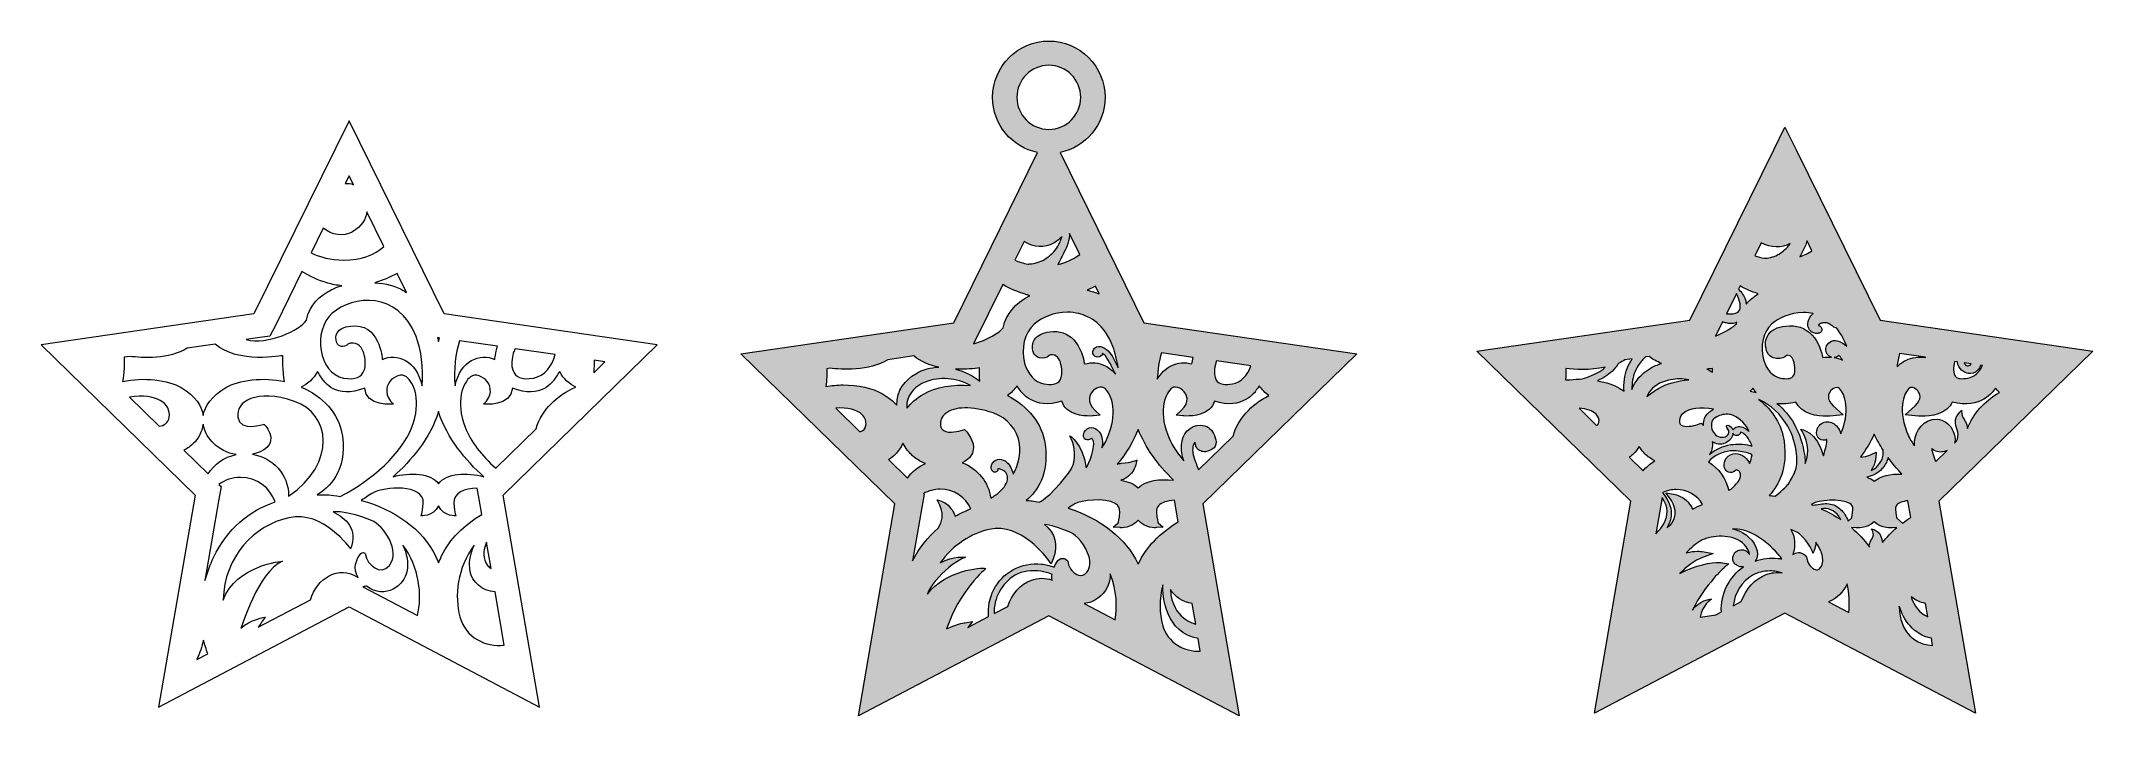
# Model space of a CAD drawing. Header units: millimetres. Extents: x -5 to 164, y -62 to -6.
import ezdxf

# ---------------------------------------------------------------- set-up
doc = ezdxf.new("R2010")
doc.units = ezdxf.units.MM
doc.header["$MEASUREMENT"] = 0
doc.layers.add('Layer 1', color=7, linetype='Continuous')

msp = doc.modelspace()

# ---------------------------------------------------------------- hatches: boundary and pattern name
at = {"layer": 'Layer 1'}
h = msp.add_hatch(color=4, dxfattribs=at)
h.dxf.hatch_style = 2
edge = h.paths.add_edge_path()
edge.add_spline(control_points=[(103.38, -32.01), (103.38, -32.01), (85.83, -29.46), (85.83, -29.46), (85.83, -29.46), (78.91, -15.42), (78.91, -15.42), (81.02, -15), (82.62, -13.12), (82.62, -10.88), (82.62, -8.32), (80.54, -6.24), (77.99, -6.24), (75.43, -6.24), (73.35, -8.32), (73.35, -10.88), (73.35, -13.12), (74.95, -15), (77.06, -15.42), (77.06, -15.42), (70.14, -29.46), (70.14, -29.46), (70.14, -29.46), (52.59, -32.01), (52.59, -32.01), (52.59, -32.01), (65.29, -44.39), (65.29, -44.39), (65.29, -44.39), (62.29, -61.87), (62.29, -61.87), (62.29, -61.87), (77.99, -53.62), (77.99, -53.62), (77.99, -53.62), (93.68, -61.87), (93.68, -61.87), (93.68, -61.87), (90.68, -44.39), (90.68, -44.39), (90.68, -44.39), (103.38, -32.01), (103.38, -32.01)], knot_values=[0, 0, 0, 0, 1, 1, 1, 2, 2, 2, 3, 3, 3, 4, 4, 4, 5, 5, 5, 6, 6, 6, 7, 7, 7, 8, 8, 8, 9, 9, 9, 10, 10, 10, 11, 11, 11, 12, 12, 12, 13, 13, 13, 14, 14, 14, 14], degree=3, periodic=1)
edge = h.paths.add_edge_path()
edge.add_spline(control_points=[(91.76, -32.76), (91.77, -32.71), (91.79, -32.65), (91.82, -32.6), (91.82, -32.6), (94.65, -33.01), (94.65, -33.01), (94.37, -33.82), (93.81, -34.37), (93.14, -34.5), (92.53, -34.61), (92.11, -34.54), (91.88, -34.3), (91.51, -33.9), (91.67, -33.09), (91.76, -32.76)], knot_values=[0, 0, 0, 0, 1, 1, 1, 2, 2, 2, 3, 3, 3, 4, 4, 4, 5, 5, 5, 5], degree=3, periodic=1)
edge = h.paths.add_edge_path()
edge.add_spline(control_points=[(91.64, -35.92), (93.98, -36.71), (95.05, -35.09), (95.05, -35.08), (95.15, -34.94), (95.25, -34.8), (95.34, -34.66), (95.56, -34.98), (95.83, -35.25), (96.14, -35.46), (94.63, -36.23), (93.59, -37.4), (93.18, -38.8), (93.18, -38.8), (90.33, -41.58), (90.33, -41.58), (90.27, -41.4), (90.19, -41.22), (90.13, -41.04), (90.04, -40.81), (89.96, -40.58), (89.9, -40.34), (89.82, -40.01), (89.81, -39.62), (90.02, -39.33), (90.03, -39.33), (90.04, -39.32), (90.04, -39.31), (90.04, -39.32), (90.04, -39.33), (90.04, -39.34), (90.05, -39.4), (90.07, -39.45), (90.09, -39.5), (90.09, -39.55), (90.1, -39.6), (90.11, -39.64), (90.16, -39.75), (90.23, -39.85), (90.33, -39.93), (90.45, -40), (90.57, -40.07), (90.7, -40.08), (90.84, -40.1), (90.96, -40.09), (91.09, -40.05), (91.16, -40.04), (91.22, -40.01), (91.28, -39.97), (91.35, -39.96), (91.41, -39.93), (91.47, -39.89), (91.94, -39.6), (91.79, -39.01), (91.58, -38.6), (91.37, -38.19), (90.99, -37.92), (90.52, -37.9), (89.61, -37.85), (88.98, -38.68), (88.93, -39.52), (88.9, -39.96), (88.97, -40.41), (89.11, -40.83), (88.51, -40.12), (88.06, -39.4), (87.79, -38.71), (86.97, -36.6), (87.67, -35.19), (88.14, -34.84), (88.22, -34.79), (88.31, -34.76), (88.41, -34.76), (88.65, -34.76), (88.94, -34.9), (89.15, -35.15), (89.29, -35.32), (89.71, -35.95), (88.9, -36.7), (88.9, -36.7), (88.49, -37.08), (88.49, -37.08), (88.49, -37.08), (89.04, -37.14), (89.04, -37.14), (89.1, -37.14), (90.44, -37.26), (91.2, -36.62), (91.42, -36.43), (91.57, -36.19), (91.64, -35.92)], knot_values=[0, 0, 0, 0, 1, 1, 1, 2, 2, 2, 3, 3, 3, 4, 4, 4, 5, 5, 5, 6, 6, 6, 7, 7, 7, 8, 8, 8, 9, 9, 9, 10, 10, 10, 11, 11, 11, 12, 12, 12, 13, 13, 13, 14, 14, 14, 15, 15, 15, 16, 16, 16, 17, 17, 17, 18, 18, 18, 19, 19, 19, 20, 20, 20, 21, 21, 21, 22, 22, 22, 23, 23, 23, 24, 24, 24, 25, 25, 25, 26, 26, 26, 27, 27, 27, 28, 28, 28, 29, 29, 29, 30, 30, 30, 30], degree=3, periodic=1)
edge = h.paths.add_edge_path()
edge.add_spline(control_points=[(90.1, -54.3), (90.04, -54.26), (88.17, -53.94), (88.01, -51.46), (88.38, -52.04), (89.04, -52.52), (89.8, -52.59), (89.8, -52.59), (90.1, -54.3), (90.1, -54.3)], knot_values=[0, 0, 0, 0, 1, 1, 1, 2, 2, 2, 3, 3, 3, 3], degree=3, periodic=1)
edge = h.paths.add_edge_path()
edge.add_spline(control_points=[(87.27, -31.94), (87.27, -31.94), (89.9, -32.32), (89.9, -32.32), (89.85, -32.52), (89.81, -32.7), (89.79, -32.86), (89.22, -32.69), (88.6, -32.74), (88.07, -33.01), (87.6, -33.24), (87.22, -33.62), (86.93, -34.12), (86.95, -33.35), (87.07, -32.61), (87.27, -31.94)], knot_values=[0, 0, 0, 0, 1, 1, 1, 2, 2, 2, 3, 3, 3, 4, 4, 4, 5, 5, 5, 5], degree=3, periodic=1)
edge = h.paths.add_edge_path()
edge.add_spline(control_points=[(88.28, -42.45), (87.16, -42.31), (85.99, -42.45), (85.36, -43.07), (85.01, -42.73), (84.5, -42.54), (83.93, -42.45), (84.05, -42.41), (84.17, -42.36), (84.28, -42.3), (84.48, -42.19), (84.65, -42.02), (84.81, -41.85), (85.18, -41.44), (85.24, -40.78), (85.24, -40.78), (85.24, -40.78), (84.9, -40.97), (83.94, -41.04), (83.84, -41.05), (83.73, -41.09), (83.63, -41.13), (84.38, -40.2), (84.96, -39.24), (85.36, -38.25), (85.95, -39.72), (86.93, -41.13), (88.28, -42.45)], knot_values=[0, 0, 0, 0, 1, 1, 1, 2, 2, 2, 3, 3, 3, 4, 4, 4, 5, 5, 5, 6, 6, 6, 7, 7, 7, 8, 8, 8, 9, 9, 9, 9], degree=3, periodic=1)
edge = h.paths.add_edge_path()
edge.add_spline(control_points=[(83.7, -33.17), (83.49, -32.74), (83.3, -32.27), (82.99, -31.91), (82.72, -31.59), (82.14, -31.17), (81.76, -31.56), (81.61, -31.7), (81.56, -31.95), (81.69, -32.13), (81.83, -32.33), (82.13, -32.36), (82.31, -32.19), (82.37, -32.14), (82.4, -32.06), (82.41, -31.98), (82.44, -32), (82.47, -32.02), (82.5, -32.05), (82.72, -32.23), (82.86, -32.49), (83, -32.74), (83.16, -33.05), (83.32, -33.36), (83.47, -33.67), (83.48, -33.68), (83.48, -33.69), (83.49, -33.7), (83.25, -33.41), (82.97, -33.17), (82.64, -33.01), (82.11, -32.74), (81.5, -32.69), (80.92, -32.86), (80.85, -32.35), (80.62, -31.48), (80.05, -30.88), (79.54, -30.33), (78.88, -30.1), (78.08, -30.2), (77.46, -30.28), (77.04, -30.49), (76.81, -30.83), (76.62, -31.12), (76.59, -31.49), (76.72, -31.93), (76.79, -32.14), (76.97, -32.3), (77.22, -32.36), (77.5, -32.44), (77.82, -32.36), (78.01, -32.17), (78.06, -32.13), (78.09, -32.12), (78.12, -32.11), (78.62, -32.03), (78.88, -32.5), (78.95, -32.76), (79.04, -33.09), (79.2, -33.9), (78.83, -34.3), (78.6, -34.54), (78.18, -34.61), (77.57, -34.5), (76.84, -34.36), (76.25, -33.72), (75.99, -32.79), (75.67, -31.59), (75.98, -30.27), (76.77, -29.59), (77.39, -29.04), (78.41, -28.59), (79.52, -28.59), (79.83, -28.59), (80.15, -28.63), (80.47, -28.71), (81.35, -28.92), (82.56, -29.57), (83.27, -31.42), (83.27, -31.42), (83.27, -31.42), (83.27, -31.42), (83.47, -31.94), (83.61, -32.54), (83.7, -33.17)], knot_values=[0, 0, 0, 0, 1, 1, 1, 2, 2, 2, 3, 3, 3, 4, 4, 4, 5, 5, 5, 6, 6, 6, 7, 7, 7, 8, 8, 8, 9, 9, 9, 10, 10, 10, 11, 11, 11, 12, 12, 12, 13, 13, 13, 14, 14, 14, 15, 15, 15, 16, 16, 16, 17, 17, 17, 18, 18, 18, 19, 19, 19, 20, 20, 20, 21, 21, 21, 22, 22, 22, 23, 23, 23, 24, 24, 24, 25, 25, 25, 26, 26, 26, 27, 27, 27, 28, 28, 28, 28], degree=3, periodic=1)
edge = h.paths.add_edge_path()
edge.add_spline(control_points=[(82.14, -38.45), (81.98, -38.25), (81.76, -38.09), (81.49, -38.1), (81.24, -38.1), (81, -38.27), (80.9, -38.49), (80.78, -38.76), (80.87, -39.2), (81.25, -39.11), (81.31, -39.09), (81.38, -39.06), (81.44, -39.04), (81.47, -39.03), (81.52, -39.02), (81.54, -39), (81.55, -39), (81.55, -39), (81.55, -39), (81.56, -39.01), (81.58, -39.04), (81.59, -39.06), (81.63, -39.12), (81.66, -39.19), (81.68, -39.25), (81.79, -39.54), (81.36, -41.11), (81.06, -41.41), (80.78, -39.38), (79.71, -38.78), (79.71, -38.78), (79.71, -38.78), (80.19, -39.53), (80.11, -40.59), (80.07, -41.11), (79.83, -41.61), (79.5, -42.01), (77.88, -44.06), (77.21, -44.2), (77.23, -44.24), (77.22, -44.24), (77.22, -44.24), (77.22, -44.25), (76.74, -44.16), (76.46, -44.12), (76.13, -44.11), (77.05, -43.34), (78.02, -41.93), (77.68, -39.49), (77.44, -37.8), (76.32, -36.35), (74.57, -35.46), (74.88, -35.25), (75.15, -34.98), (75.37, -34.66), (75.46, -34.8), (75.56, -34.94), (75.65, -35.07), (75.66, -35.09), (76.73, -36.71), (79.07, -35.92), (79.14, -36.19), (79.29, -36.43), (79.51, -36.62), (80.27, -37.26), (81.61, -37.14), (81.67, -37.14), (81.67, -37.14), (82.22, -37.08), (82.22, -37.08), (82.22, -37.08), (81.81, -36.7), (81.81, -36.7), (81.01, -35.95), (81.42, -35.32), (81.56, -35.15), (81.86, -34.8), (82.32, -34.66), (82.57, -34.84), (83.04, -35.19), (83.74, -36.6), (82.92, -38.71), (82.78, -39.07), (82.6, -39.42), (82.37, -39.78), (82.37, -39.78), (82.37, -39.78), (82.37, -39.77), (82.43, -39.32), (82.43, -38.8), (82.14, -38.45)], knot_values=[0, 0, 0, 0, 1, 1, 1, 2, 2, 2, 3, 3, 3, 4, 4, 4, 5, 5, 5, 6, 6, 6, 7, 7, 7, 8, 8, 8, 9, 9, 9, 10, 10, 10, 11, 11, 11, 12, 12, 12, 13, 13, 13, 14, 14, 14, 15, 15, 15, 16, 16, 16, 17, 17, 17, 18, 18, 18, 19, 19, 19, 20, 20, 20, 21, 21, 21, 22, 22, 22, 23, 23, 23, 24, 24, 24, 25, 25, 25, 26, 26, 26, 27, 27, 27, 28, 28, 28, 29, 29, 29, 30, 30, 30, 30], degree=3, periodic=1)
edge = h.paths.add_edge_path()
edge.add_spline(control_points=[(73.45, -41.77), (73.61, -41.84), (73.84, -41.69), (73.77, -41.5), (73.82, -41.49), (73.87, -41.51), (73.91, -41.51), (74, -41.53), (74.08, -41.56), (74.16, -41.6), (74.3, -41.66), (74.44, -41.77), (74.51, -41.91), (74.57, -42.05), (74.59, -42.21), (74.59, -42.37), (74.54, -42.6), (74.43, -42.81), (74.3, -43), (74.13, -43.19), (73.95, -43.37), (73.75, -43.55), (73.67, -43.61), (73.58, -43.67), (73.49, -43.73), (73.39, -43.79), (73.3, -43.86), (73.2, -43.93), (73.03, -42.61), (72.13, -41.49), (70.85, -41), (71.33, -40.76), (71.63, -40.45), (71.73, -40.06), (71.95, -39.22), (71.18, -38.41), (71.14, -38.37), (71.14, -38.37), (71.03, -38.26), (71.03, -38.26), (71.03, -38.26), (70.88, -38.31), (70.88, -38.31), (70.59, -38.41), (69.75, -38.61), (69.32, -38.35), (69.17, -38.26), (69.09, -38.12), (69.06, -37.92), (69, -37.56), (69.14, -37.22), (69.45, -36.97), (70.2, -36.34), (71.67, -36.31), (73.39, -36.9), (74.59, -37.31), (75.4, -38.27), (75.57, -39.48), (75.68, -40.29), (75.5, -41.13), (75.06, -41.93), (75.03, -41.82), (74.99, -41.72), (74.93, -41.62), (74.9, -41.51), (74.87, -41.41), (74.81, -41.31), (74.62, -40.95), (74.19, -40.63), (73.75, -40.74), (73.55, -40.79), (73.38, -40.94), (73.28, -41.13), (73.18, -41.35), (73.2, -41.66), (73.45, -41.77)], knot_values=[0, 0, 0, 0, 1, 1, 1, 2, 2, 2, 3, 3, 3, 4, 4, 4, 5, 5, 5, 6, 6, 6, 7, 7, 7, 8, 8, 8, 9, 9, 9, 10, 10, 10, 11, 11, 11, 12, 12, 12, 13, 13, 13, 14, 14, 14, 15, 15, 15, 16, 16, 16, 17, 17, 17, 18, 18, 18, 19, 19, 19, 20, 20, 20, 21, 21, 21, 22, 22, 22, 23, 23, 23, 24, 24, 24, 25, 25, 25, 25], degree=3, periodic=1)
edge = h.paths.add_edge_path()
edge.add_spline(control_points=[(81.84, -26.45), (81.84, -26.45), (82.15, -27.09), (82.15, -27.09), (81.85, -26.97), (81.52, -26.86), (81.15, -26.78), (81.38, -26.68), (81.61, -26.57), (81.84, -26.45)], knot_values=[0, 0, 0, 0, 1, 1, 1, 2, 2, 2, 3, 3, 3, 3], degree=3, periodic=1)
edge = h.paths.add_edge_path()
edge.add_spline(control_points=[(79.69, -22.1), (79.69, -22.1), (80.54, -23.83), (80.54, -23.83), (80.01, -24.24), (79.4, -24.51), (78.72, -24.65), (78.8, -24.52), (78.87, -24.39), (78.94, -24.26), (79.04, -24.07), (79.14, -23.87), (79.23, -23.67), (79.52, -23.2), (79.68, -22.65), (79.69, -22.1)], knot_values=[0, 0, 0, 0, 1, 1, 1, 2, 2, 2, 3, 3, 3, 4, 4, 4, 5, 5, 5, 5], degree=3, periodic=1)
edge = h.paths.add_edge_path()
edge.add_spline(control_points=[(75.35, -10.88), (75.35, -9.42), (76.53, -8.24), (77.99, -8.24), (79.44, -8.24), (80.62, -9.42), (80.62, -10.88), (80.62, -12.33), (79.44, -13.52), (77.99, -13.52), (76.53, -13.52), (75.35, -12.33), (75.35, -10.88)], knot_values=[0, 0, 0, 0, 1, 1, 1, 2, 2, 2, 3, 3, 3, 4, 4, 4, 4], degree=3, periodic=1)
edge = h.paths.add_edge_path()
edge.add_spline(control_points=[(75.94, -22.76), (76.76, -23.27), (77.63, -23.32), (78.38, -22.9), (78.67, -22.73), (78.9, -22.54), (79.08, -22.35), (78.98, -22.65), (78.85, -22.93), (78.7, -23.2), (78.47, -23.59), (78.13, -23.89), (77.77, -24.15), (77.4, -24.4), (76.99, -24.55), (76.55, -24.6), (76.45, -24.61), (76.35, -24.62), (76.25, -24.63), (75.88, -24.55), (75.52, -24.44), (75.18, -24.3), (75.18, -24.3), (75.94, -22.76), (75.94, -22.76)], knot_values=[0, 0, 0, 0, 1, 1, 1, 2, 2, 2, 3, 3, 3, 4, 4, 4, 5, 5, 5, 6, 6, 6, 7, 7, 7, 8, 8, 8, 8], degree=3, periodic=1)
edge = h.paths.add_edge_path()
edge.add_spline(control_points=[(74.19, -26.31), (74.76, -26.65), (75.38, -26.91), (76.16, -27.15), (76.25, -27.18), (76.34, -27.21), (76.43, -27.23), (76.42, -27.24), (76.4, -27.24), (76.39, -27.25), (75.19, -27.87), (74.48, -28.72), (74.22, -29.87), (73.94, -30.27), (72.91, -30.88), (71.77, -31.2), (71.77, -31.2), (74.19, -26.31), (74.19, -26.31)], knot_values=[0, 0, 0, 0, 1, 1, 1, 2, 2, 2, 3, 3, 3, 4, 4, 4, 5, 5, 5, 6, 6, 6, 6], degree=3, periodic=1)
edge = h.paths.add_edge_path()
edge.add_spline(control_points=[(72.27, -33.18), (72.27, -33.45), (72.27, -33.86), (72.3, -34.27), (71.71, -33.81), (71.02, -33.47), (70.3, -33.28), (71.14, -33.31), (71.88, -33.24), (72.27, -33.18)], knot_values=[0, 0, 0, 0, 1, 1, 1, 2, 2, 2, 3, 3, 3, 3], degree=3, periodic=1)
edge = h.paths.add_edge_path()
edge.add_spline(control_points=[(71.54, -34.62), (70.12, -34.52), (68.61, -34.77), (67.7, -35.31), (67.04, -35.7), (66.59, -36.11), (66.29, -36.5), (66.27, -36.35), (66.26, -36.2), (66.29, -36.05), (66.41, -35.24), (67.05, -34.64), (67.79, -34.35), (69, -33.86), (70.39, -34.03), (71.54, -34.62)], knot_values=[0, 0, 0, 0, 1, 1, 1, 2, 2, 2, 3, 3, 3, 4, 4, 4, 5, 5, 5, 5], degree=3, periodic=1)
edge = h.paths.add_edge_path()
edge.add_spline(control_points=[(62.9, -37.92), (62.86, -38.21), (62.7, -38.37), (62.41, -38.44), (62.41, -38.44), (60.41, -36.5), (60.41, -36.5), (61.38, -36.42), (62.16, -36.61), (62.6, -37.05), (62.85, -37.3), (62.95, -37.6), (62.9, -37.92)], knot_values=[0, 0, 0, 0, 1, 1, 1, 2, 2, 2, 3, 3, 3, 4, 4, 4, 4], degree=3, periodic=1)
edge = h.paths.add_edge_path()
edge.add_spline(control_points=[(61.02, -34.59), (60.54, -34.59), (60.06, -34.63), (59.61, -34.71), (59.68, -34.21), (59.69, -33.62), (59.69, -33.25), (59.69, -33.25), (59.92, -33.21), (59.92, -33.21), (60.88, -33.32), (63.17, -33.46), (64.72, -32.51), (64.72, -32.51), (66.86, -32.2), (66.86, -32.2), (67.44, -32.69), (68.18, -32.97), (68.93, -33.12), (68.26, -33.14), (67.61, -33.31), (67.01, -33.66), (66.16, -34.16), (65.43, -35.03), (65.44, -36.25), (65.13, -35.91), (64.74, -35.59), (64.26, -35.31), (63.47, -34.84), (62.25, -34.59), (61.02, -34.59)], knot_values=[0, 0, 0, 0, 1, 1, 1, 2, 2, 2, 3, 3, 3, 4, 4, 4, 5, 5, 5, 6, 6, 6, 7, 7, 7, 8, 8, 8, 9, 9, 9, 10, 10, 10, 10], degree=3, periodic=1)
edge = h.paths.add_edge_path()
edge.add_spline(control_points=[(66.32, -42.26), (66.32, -42.26), (64.76, -40.74), (64.76, -40.74), (64.98, -40.61), (65.17, -40.46), (65.33, -40.3), (65.59, -40.05), (65.8, -39.73), (65.96, -39.38), (66.18, -39.83), (66.47, -40.15), (66.63, -40.3), (66.96, -40.63), (67.36, -40.89), (67.81, -41.07), (67.22, -41.33), (66.71, -41.74), (66.32, -42.26)], knot_values=[0, 0, 0, 0, 1, 1, 1, 2, 2, 2, 3, 3, 3, 4, 4, 4, 5, 5, 5, 6, 6, 6, 6], degree=3, periodic=1)
edge = h.paths.add_edge_path()
edge.add_spline(control_points=[(67.64, -43.55), (68.07, -43.31), (68.54, -43.18), (69.04, -43.18), (70.14, -43.18), (71.12, -43.82), (71.55, -44.8), (71.1, -44.97), (70.67, -45.18), (70.26, -45.41), (70.21, -45.28), (70.16, -45.16), (70.1, -45.04), (69.99, -44.84), (69.85, -44.67), (69.69, -44.51), (69.35, -44.17), (68.76, -44.06), (68.76, -44.06), (68.76, -44.06), (69.67, -45.27), (68.86, -46.39), (68.02, -47.12), (67.31, -48.02), (66.75, -49.08), (66.75, -49.08), (67.7, -43.6), (67.7, -43.6), (67.7, -43.6), (67.64, -43.55), (67.64, -43.55)], knot_values=[0, 0, 0, 0, 1, 1, 1, 2, 2, 2, 3, 3, 3, 4, 4, 4, 5, 5, 5, 6, 6, 6, 7, 7, 7, 8, 8, 8, 9, 9, 9, 10, 10, 10, 10], degree=3, periodic=1)
edge = h.paths.add_edge_path()
edge.add_spline(control_points=[(76.55, -50.68), (75.65, -51.01), (74.91, -51.83), (74.6, -52.85), (74.6, -52.85), (73.47, -53.44), (73.47, -53.44), (73.44, -52.18), (74.09, -50.91), (75.2, -50.28), (75.83, -49.92), (76.62, -49.84), (77.32, -49.94), (77.64, -49.99), (77.95, -50.07), (78.25, -50.2), (78.23, -50.36), (78.24, -50.52), (78.26, -50.67), (77.7, -50.47), (77.11, -50.47), (76.55, -50.68)], knot_values=[0, 0, 0, 0, 1, 1, 1, 2, 2, 2, 3, 3, 3, 4, 4, 4, 5, 5, 5, 6, 6, 6, 7, 7, 7, 7], degree=3, periodic=1)
edge = h.paths.add_edge_path()
edge.add_spline(control_points=[(80.44, -50.28), (80.05, -50.17), (79.64, -49.69), (79.58, -49.24), (79.56, -49.08), (79.43, -48.94), (79.25, -48.9), (79.06, -48.85), (78.85, -48.91), (78.74, -49.06), (78.6, -49.24), (78.5, -49.42), (78.42, -49.6), (78.07, -49.47), (77.7, -49.39), (77.39, -49.36), (76.56, -49.26), (75.74, -49.43), (75.01, -49.83), (73.66, -50.58), (72.86, -52.15), (73.02, -53.67), (73.02, -53.67), (71.3, -54.58), (71.3, -54.58), (71.3, -54.58), (71.7, -54.1), (71.7, -54.1), (71.7, -54.1), (71.05, -54.2), (71.05, -54.2), (71.01, -54.21), (70.25, -54.32), (69.55, -54.7), (70.59, -51.57), (72.8, -49.71), (72.8, -49.71), (72.36, -49.61), (69.47, -49.86), (67.97, -51.84), (67.97, -51.83), (67.98, -51.81), (67.98, -51.79), (68, -51.75), (68.01, -51.71), (68.03, -51.68), (68.21, -51.29), (68.45, -50.96), (68.73, -50.64), (69.22, -50.07), (70.11, -49.17), (71.12, -48.79), (71.12, -48.79), (70.15, -48.63), (69.04, -49.26), (70.07, -47.77), (71.61, -46.83), (73.07, -46.49), (75.7, -45.9), (77.88, -48.93), (77.91, -48.96), (77.91, -48.96), (78.18, -49.34), (78.18, -49.34), (78.18, -49.34), (78.34, -48.91), (78.34, -48.91), (78.77, -47.79), (78.52, -46.82), (77.63, -46.08), (78.11, -46.16), (78.79, -46.33), (79.72, -46.71), (80.28, -46.94), (81.07, -47.84), (81.3, -48.76), (81.4, -49.12), (81.44, -49.63), (81.12, -50.03), (80.92, -50.27), (80.69, -50.35), (80.44, -50.28)], knot_values=[0, 0, 0, 0, 1, 1, 1, 2, 2, 2, 3, 3, 3, 4, 4, 4, 5, 5, 5, 6, 6, 6, 7, 7, 7, 8, 8, 8, 9, 9, 9, 10, 10, 10, 11, 11, 11, 12, 12, 12, 13, 13, 13, 14, 14, 14, 15, 15, 15, 16, 16, 16, 17, 17, 17, 18, 18, 18, 19, 19, 19, 20, 20, 20, 21, 21, 21, 22, 22, 22, 23, 23, 23, 24, 24, 24, 25, 25, 25, 26, 26, 26, 27, 27, 27, 27], degree=3, periodic=1)
edge = h.paths.add_edge_path()
edge.add_spline(control_points=[(83.45, -53.94), (83.45, -53.94), (80.89, -52.6), (80.89, -52.6), (81.1, -52.58), (81.31, -52.54), (81.51, -52.46), (82.24, -52.17), (82.86, -51.47), (82.99, -50.75), (83.03, -50.56), (83.05, -50.36), (83.05, -50.17), (83.6, -51.53), (83.64, -52.92), (83.45, -53.94)], knot_values=[0, 0, 0, 0, 1, 1, 1, 2, 2, 2, 3, 3, 3, 4, 4, 4, 5, 5, 5, 5], degree=3, periodic=1)
edge = h.paths.add_edge_path()
edge.add_spline(control_points=[(85.38, -49.3), (85.37, -49.32), (85.36, -49.34), (85.36, -49.36), (85.35, -49.34), (85.34, -49.32), (85.33, -49.3), (85.33, -49.3), (85.33, -49.3), (85.33, -49.3), (84.35, -47.25), (82.27, -45.61), (79.58, -44.74), (79.73, -44.63), (79.89, -44.53), (80.14, -44.39), (80.64, -44.11), (82.6, -43.83), (83.47, -44.37), (83.74, -44.54), (83.86, -44.76), (83.84, -45.07), (83.81, -45.68), (83.73, -45.89), (83.7, -45.94), (83.7, -45.94), (83.29, -46.3), (83.29, -46.3), (83.29, -46.3), (83.87, -46.35), (83.87, -46.35), (83.91, -46.36), (84.79, -46.43), (85.36, -45.73), (85.92, -46.43), (86.8, -46.36), (86.84, -46.35), (86.84, -46.35), (87.42, -46.3), (87.42, -46.3), (87.42, -46.3), (87.01, -45.94), (87.01, -45.94), (86.98, -45.89), (86.9, -45.68), (86.87, -45.07), (86.86, -44.85), (86.91, -44.68), (87.04, -44.54), (87.27, -44.29), (87.73, -44.13), (88.34, -44.08), (88.34, -44.08), (88.65, -45.87), (88.65, -45.87), (87.15, -46.78), (86.02, -47.96), (85.38, -49.3)], knot_values=[0, 0, 0, 0, 1, 1, 1, 2, 2, 2, 3, 3, 3, 4, 4, 4, 5, 5, 5, 6, 6, 6, 7, 7, 7, 8, 8, 8, 9, 9, 9, 10, 10, 10, 11, 11, 11, 12, 12, 12, 13, 13, 13, 14, 14, 14, 15, 15, 15, 16, 16, 16, 17, 17, 17, 18, 18, 18, 19, 19, 19, 19], degree=3, periodic=1)
edge = h.paths.add_edge_path()
edge.add_spline(control_points=[(87.35, -54.35), (87.11, -53.45), (87.08, -52.26), (87.38, -51.07), (87.33, -51.96), (87.66, -55.08), (90.3, -55.49), (90.3, -55.49), (90.48, -56.53), (90.48, -56.53), (89.2, -56.6), (87.78, -55.89), (87.35, -54.35)], knot_values=[0, 0, 0, 0, 1, 1, 1, 2, 2, 2, 3, 3, 3, 4, 4, 4, 4], degree=3, periodic=1)
h = msp.add_hatch(color=3, dxfattribs=at)
h.dxf.hatch_style = 2
edge = h.paths.add_edge_path()
edge.add_spline(control_points=[(164.09, -31.79), (164.09, -31.79), (146.54, -29.24), (146.54, -29.24), (146.54, -29.24), (139.61, -15.2), (139.61, -15.2), (139.61, -15.2), (139.61, -15.2), (139.61, -15.2), (139.61, -15.2), (138.69, -13.33), (138.69, -13.33), (138.69, -13.33), (137.77, -15.2), (137.77, -15.2), (137.77, -15.2), (137.77, -15.2), (137.77, -15.2), (137.77, -15.2), (130.84, -29.24), (130.84, -29.24), (130.84, -29.24), (113.29, -31.79), (113.29, -31.79), (113.29, -31.79), (125.99, -44.17), (125.99, -44.17), (125.99, -44.17), (122.99, -61.65), (122.99, -61.65), (122.99, -61.65), (138.69, -53.39), (138.69, -53.39), (138.69, -53.39), (154.39, -61.65), (154.39, -61.65), (154.39, -61.65), (151.39, -44.17), (151.39, -44.17), (151.39, -44.17), (164.09, -31.79), (164.09, -31.79)], knot_values=[0, 0, 0, 0, 1, 1, 1, 2, 2, 2, 3, 3, 3, 4, 4, 4, 5, 5, 5, 6, 6, 6, 7, 7, 7, 8, 8, 8, 9, 9, 9, 10, 10, 10, 11, 11, 11, 12, 12, 12, 13, 13, 13, 14, 14, 14, 14], degree=3, periodic=1)
edge = h.paths.add_edge_path()
edge.add_spline(control_points=[(154.04, -32.85), (154.04, -32.85), (154.04, -32.86), (154.03, -32.86), (154.02, -32.88), (154.01, -32.89), (154, -32.9), (154, -32.91), (153.99, -32.92), (153.98, -32.92), (153.98, -32.92), (153.98, -32.92), (153.98, -32.93), (153.96, -32.94), (153.95, -32.95), (153.93, -32.95), (153.93, -32.96), (153.93, -32.96), (153.93, -32.96), (153.89, -32.97), (153.84, -32.99), (153.8, -33), (153.8, -33), (153.79, -33), (153.79, -33), (153.78, -33), (153.78, -33), (153.77, -33), (153.77, -33), (153.77, -33.01), (153.76, -33.01), (153.74, -33), (153.72, -33), (153.71, -33), (153.71, -32.99), (153.68, -32.99), (153.67, -32.98), (153.66, -32.98), (153.64, -32.97), (153.64, -32.97), (153.63, -32.97), (153.61, -32.96), (153.59, -32.95), (153.59, -32.95), (153.59, -32.95), (153.59, -32.94), (153.59, -32.94), (153.58, -32.93), (153.57, -32.92), (153.56, -32.92), (153.56, -32.92), (153.56, -32.91), (153.54, -32.89), (153.49, -32.82), (153.48, -32.81), (153.48, -32.8), (153.48, -32.79), (153.48, -32.79), (153.47, -32.78), (153.47, -32.77), (153.47, -32.77), (153.47, -32.77), (154.04, -32.85), (154.04, -32.85)], knot_values=[0, 0, 0, 0, 1, 1, 1, 2, 2, 2, 3, 3, 3, 4, 4, 4, 5, 5, 5, 6, 6, 6, 7, 7, 7, 8, 8, 8, 9, 9, 9, 10, 10, 10, 11, 11, 11, 12, 12, 12, 13, 13, 13, 14, 14, 14, 15, 15, 15, 16, 16, 16, 17, 17, 17, 18, 18, 18, 19, 19, 19, 20, 20, 20, 21, 21, 21, 21], degree=3, periodic=1)
edge = h.paths.add_edge_path()
edge.add_spline(control_points=[(152.68, -32.65), (152.68, -32.65), (152.91, -32.68), (152.91, -32.68), (152.91, -32.69), (152.91, -32.7), (152.91, -32.7), (152.95, -32.97), (153.07, -33.19), (153.26, -33.37), (153.35, -33.46), (153.46, -33.53), (153.58, -33.57), (153.71, -33.62), (153.86, -33.67), (154.01, -33.65), (154.28, -33.62), (154.53, -33.47), (154.69, -33.25), (154.75, -33.16), (154.79, -33.06), (154.83, -32.96), (154.83, -32.96), (154.99, -32.99), (154.99, -32.99), (154.72, -33.56), (154.29, -33.93), (153.78, -34.02), (153.28, -34.12), (152.92, -34.08), (152.76, -33.9), (152.53, -33.66), (152.57, -33.11), (152.68, -32.65)], knot_values=[0, 0, 0, 0, 1, 1, 1, 2, 2, 2, 3, 3, 3, 4, 4, 4, 5, 5, 5, 6, 6, 6, 7, 7, 7, 8, 8, 8, 9, 9, 9, 10, 10, 10, 11, 11, 11, 11], degree=3, periodic=1)
edge = h.paths.add_edge_path()
edge.add_spline(control_points=[(152.49, -36), (154.83, -36.67), (155.95, -35), (155.95, -35), (155.98, -34.96), (156.01, -34.91), (156.05, -34.86), (156.15, -34.98), (156.26, -35.09), (156.38, -35.2), (155.11, -35.93), (154.2, -36.97), (153.75, -38.17), (153.72, -37.98), (153.67, -37.79), (153.58, -37.61), (153.52, -37.51), (153.45, -37.41), (153.39, -37.31), (153.25, -37.11), (153.26, -36.67), (153.26, -36.67), (153.26, -36.67), (152.96, -37.01), (152.94, -37.05), (152.9, -37.1), (152.87, -37.15), (152.85, -37.2), (152.79, -37.32), (152.76, -37.44), (152.75, -37.57), (152.74, -37.82), (152.82, -38.07), (152.9, -38.3), (152.98, -38.56), (152.98, -38.81), (152.91, -39.05), (152.89, -39.08), (152.87, -39.12), (152.85, -39.16), (152.85, -39.18), (152.84, -39.2), (152.84, -39.22), (152.83, -39.23), (152.83, -39.24), (152.82, -39.25), (152.82, -39.25), (152.68, -39.39), (152.68, -39.39), (152.77, -39.08), (152.71, -38.69), (152.49, -38.26), (152.24, -37.76), (151.76, -37.45), (151.23, -37.42), (150.14, -37.38), (149.43, -38.32), (149.37, -39.28), (149.37, -39.39), (149.37, -39.51), (149.37, -39.62), (149.09, -39.2), (148.87, -38.8), (148.72, -38.4), (147.96, -36.44), (148.58, -35.12), (148.98, -34.82), (149.02, -34.79), (149.07, -34.79), (149.11, -34.79), (149.25, -34.79), (149.48, -34.88), (149.65, -35.08), (149.82, -35.29), (150.03, -35.73), (149.42, -36.3), (149.42, -36.3), (148.61, -37.05), (148.61, -37.05), (148.61, -37.05), (149.71, -37.16), (149.71, -37.16), (149.77, -37.17), (151.21, -37.3), (152.05, -36.58), (152.25, -36.42), (152.39, -36.22), (152.49, -36)], knot_values=[0, 0, 0, 0, 1, 1, 1, 2, 2, 2, 3, 3, 3, 4, 4, 4, 5, 5, 5, 6, 6, 6, 7, 7, 7, 8, 8, 8, 9, 9, 9, 10, 10, 10, 11, 11, 11, 12, 12, 12, 13, 13, 13, 14, 14, 14, 15, 15, 15, 16, 16, 16, 17, 17, 17, 18, 18, 18, 19, 19, 19, 20, 20, 20, 21, 21, 21, 22, 22, 22, 23, 23, 23, 24, 24, 24, 25, 25, 25, 26, 26, 26, 27, 27, 27, 28, 28, 28, 29, 29, 29, 29], degree=3, periodic=1)
edge = h.paths.add_edge_path()
edge.add_spline(control_points=[(150.47, -53.7), (149.79, -53.39), (149.32, -52.82), (149.09, -52.04), (149.44, -52.32), (149.85, -52.51), (150.28, -52.59), (150.28, -52.59), (150.47, -53.7), (150.47, -53.7)], knot_values=[0, 0, 0, 0, 1, 1, 1, 2, 2, 2, 3, 3, 3, 3], degree=3, periodic=1)
edge = h.paths.add_edge_path()
edge.add_spline(control_points=[(149.07, -45.52), (148.83, -45.67), (148.6, -45.82), (148.39, -45.98), (148.39, -45.98), (147.91, -45.56), (147.91, -45.56), (147.89, -45.49), (147.84, -45.28), (147.81, -44.83), (147.8, -44.68), (147.84, -44.57), (147.92, -44.48), (148.07, -44.31), (148.4, -44.18), (148.83, -44.13), (148.83, -44.13), (149.07, -45.52), (149.07, -45.52)], knot_values=[0, 0, 0, 0, 1, 1, 1, 2, 2, 2, 3, 3, 3, 4, 4, 4, 5, 5, 5, 6, 6, 6, 6], degree=3, periodic=1)
edge = h.paths.add_edge_path()
edge.add_spline(control_points=[(148.14, -31.99), (148.14, -31.99), (150.29, -32.3), (150.29, -32.3), (150.29, -32.31), (150.29, -32.32), (150.28, -32.33), (149.73, -32.23), (149.16, -32.31), (148.65, -32.56), (148.39, -32.69), (148.15, -32.87), (147.94, -33.08), (147.98, -32.7), (148.05, -32.34), (148.14, -31.99)], knot_values=[0, 0, 0, 0, 1, 1, 1, 2, 2, 2, 3, 3, 3, 4, 4, 4, 5, 5, 5, 5], degree=3, periodic=1)
edge = h.paths.add_edge_path()
edge.add_spline(control_points=[(147.19, -40.56), (147.53, -41.02), (147.91, -41.48), (148.33, -41.93), (147.37, -41.9), (146.58, -42.11), (146.05, -42.52), (145.88, -42.38), (145.67, -42.28), (145.45, -42.19), (145.91, -42.07), (146.36, -41.86), (146.69, -41.51), (146.93, -41.26), (147.1, -40.96), (147.18, -40.62), (147.19, -40.6), (147.19, -40.58), (147.19, -40.56)], knot_values=[0, 0, 0, 0, 1, 1, 1, 2, 2, 2, 3, 3, 3, 4, 4, 4, 5, 5, 5, 6, 6, 6, 6], degree=3, periodic=1)
edge = h.paths.add_edge_path()
edge.add_spline(control_points=[(146.05, -38.65), (146.26, -39.1), (146.51, -39.54), (146.79, -39.97), (146.79, -40.15), (146.79, -40.32), (146.76, -40.49), (146.7, -40.78), (146.55, -41.03), (146.35, -41.24), (146.19, -41.41), (146.01, -41.53), (145.81, -41.63), (146.13, -41.18), (146.18, -40.6), (146.18, -40.57), (146.18, -40.57), (146.21, -40.12), (146.21, -40.12), (146.21, -40.12), (145.81, -40.33), (145.81, -40.33), (145.8, -40.33), (145.56, -40.46), (144.92, -40.54), (145.37, -39.92), (145.75, -39.29), (146.05, -38.65)], knot_values=[0, 0, 0, 0, 1, 1, 1, 2, 2, 2, 3, 3, 3, 4, 4, 4, 5, 5, 5, 6, 6, 6, 7, 7, 7, 8, 8, 8, 9, 9, 9, 9], degree=3, periodic=1)
edge = h.paths.add_edge_path()
edge.add_spline(control_points=[(144.29, -44.83), (144.26, -45.28), (144.21, -45.49), (144.18, -45.56), (144.18, -45.56), (143.91, -45.81), (143.91, -45.81), (143.89, -45.75), (143.86, -45.7), (143.84, -45.65), (143.76, -45.48), (143.67, -45.31), (143.56, -45.15), (143.34, -44.86), (143.05, -44.62), (142.71, -44.48), (142.34, -44.34), (141.98, -44.35), (141.59, -44.41), (141.39, -44.44), (141.2, -44.47), (141, -44.51), (140.95, -44.49), (140.9, -44.47), (140.84, -44.45), (140.88, -44.42), (140.92, -44.4), (140.96, -44.38), (141.41, -44.12), (143.27, -43.89), (144.03, -44.36), (144.22, -44.48), (144.3, -44.62), (144.29, -44.83)], knot_values=[0, 0, 0, 0, 1, 1, 1, 2, 2, 2, 3, 3, 3, 4, 4, 4, 5, 5, 5, 6, 6, 6, 7, 7, 7, 8, 8, 8, 9, 9, 9, 10, 10, 10, 11, 11, 11, 11], degree=3, periodic=1)
edge = h.paths.add_edge_path()
edge.add_spline(control_points=[(143.29, -45.69), (142.8, -45.36), (142.26, -45.06), (141.69, -44.8), (141.95, -44.77), (142.21, -44.76), (142.46, -44.87), (142.73, -44.98), (142.96, -45.17), (143.13, -45.41), (143.19, -45.5), (143.24, -45.59), (143.29, -45.69)], knot_values=[0, 0, 0, 0, 1, 1, 1, 2, 2, 2, 3, 3, 3, 4, 4, 4, 4], degree=3, periodic=1)
edge = h.paths.add_edge_path()
edge.add_spline(control_points=[(140.55, -40.34), (140.52, -40.61), (140.45, -40.85), (140.35, -41.06), (140.36, -40.86), (140.35, -40.65), (140.32, -40.44), (140.18, -39.52), (139.89, -38.6), (139.44, -37.78), (139.09, -37.16), (138.6, -36.58), (138.03, -36.11), (138.47, -36.19), (139, -36.17), (139.6, -36), (139.7, -36.22), (139.85, -36.42), (140.05, -36.58), (140.89, -37.3), (142.32, -37.17), (142.38, -37.16), (142.38, -37.16), (143.49, -37.05), (143.49, -37.05), (143.49, -37.05), (142.68, -36.3), (142.68, -36.3), (142.07, -35.73), (142.27, -35.29), (142.45, -35.08), (142.67, -34.82), (142.99, -34.73), (143.11, -34.82), (143.52, -35.12), (144.14, -36.44), (143.38, -38.4), (143.35, -38.47), (143.32, -38.54), (143.29, -38.61), (143.24, -38.4), (143.15, -38.21), (143.03, -38.06), (142.79, -37.77), (142.49, -37.62), (142.18, -37.62), (141.84, -37.63), (141.51, -37.85), (141.37, -38.16), (141.26, -38.39), (141.26, -38.74), (141.44, -38.96), (141.58, -39.12), (141.78, -39.18), (142, -39.13), (142.04, -39.11), (142.09, -39.1), (142.13, -39.08), (142.13, -39.09), (142.13, -39.1), (142.14, -39.11), (142.18, -39.27), (142.03, -39.92), (141.86, -40.42), (141.31, -38.37), (140.01, -38.24), (140.01, -38.24), (140.01, -38.24), (140.68, -39.21), (140.55, -40.34)], knot_values=[0, 0, 0, 0, 1, 1, 1, 2, 2, 2, 3, 3, 3, 4, 4, 4, 5, 5, 5, 6, 6, 6, 7, 7, 7, 8, 8, 8, 9, 9, 9, 10, 10, 10, 11, 11, 11, 12, 12, 12, 13, 13, 13, 14, 14, 14, 15, 15, 15, 16, 16, 16, 17, 17, 17, 18, 18, 18, 19, 19, 19, 20, 20, 20, 21, 21, 21, 22, 22, 22, 23, 23, 23, 23], degree=3, periodic=1)
edge = h.paths.add_edge_path()
edge.add_spline(control_points=[(142.74, -32.33), (142.9, -32.32), (143.05, -32.26), (143.17, -32.15), (143.27, -32.27), (143.35, -32.41), (143.43, -32.55), (143.21, -32.44), (142.97, -32.37), (142.74, -32.33)], knot_values=[0, 0, 0, 0, 1, 1, 1, 2, 2, 2, 3, 3, 3, 3], degree=3, periodic=1)
edge = h.paths.add_edge_path()
edge.add_spline(control_points=[(140.14, -23.58), (140.3, -23.31), (140.43, -23.02), (140.51, -22.71), (140.51, -22.71), (140.92, -23.53), (140.92, -23.53), (140.61, -23.74), (140.27, -23.91), (139.91, -24.03), (140, -23.88), (140.07, -23.72), (140.14, -23.58)], knot_values=[0, 0, 0, 0, 1, 1, 1, 2, 2, 2, 3, 3, 3, 4, 4, 4, 4], degree=3, periodic=1)
edge = h.paths.add_edge_path()
edge.add_spline(control_points=[(140.21, -28.62), (140.49, -28.62), (140.76, -28.65), (141.02, -28.71), (140.95, -28.76), (140.89, -28.82), (140.83, -28.89), (140.68, -29.06), (140.59, -29.3), (140.58, -29.53), (140.57, -29.57), (140.57, -29.62), (140.58, -29.67), (140.58, -29.67), (140.58, -29.67), (140.58, -29.67), (140.59, -29.75), (140.61, -29.84), (140.65, -29.93), (140.79, -30.22), (141.12, -30.38), (141.43, -30.34), (141.43, -30.34), (141.43, -30.34), (141.44, -30.34), (141.44, -30.34), (141.44, -30.34), (141.44, -30.33), (141.46, -30.33), (141.49, -30.33), (141.52, -30.32), (141.83, -30.24), (141.78, -29.76), (141.48, -29.7), (141.48, -29.7), (141.48, -29.7), (141.47, -29.7), (141.47, -29.7), (141.47, -29.7), (141.47, -29.7), (141.47, -29.7), (141.47, -29.69), (141.46, -29.67), (141.46, -29.67), (141.46, -29.67), (141.46, -29.66), (141.46, -29.65), (141.47, -29.64), (141.48, -29.63), (141.48, -29.63), (141.48, -29.63), (141.48, -29.63), (141.48, -29.62), (141.48, -29.63), (141.48, -29.62), (141.49, -29.61), (141.5, -29.6), (141.51, -29.59), (141.53, -29.58), (141.54, -29.56), (141.56, -29.55), (141.56, -29.55), (141.58, -29.54), (141.59, -29.53), (141.61, -29.53), (141.65, -29.52), (141.65, -29.51), (141.66, -29.51), (141.7, -29.5), (141.72, -29.5), (141.73, -29.49), (141.75, -29.49), (141.76, -29.49), (141.82, -29.48), (141.89, -29.48), (141.95, -29.48), (142.01, -29.48), (142.06, -29.47), (142.12, -29.48), (142.13, -29.48), (142.14, -29.48), (142.15, -29.48), (142.19, -29.49), (142.22, -29.5), (142.25, -29.5), (142.25, -29.51), (142.25, -29.5), (142.25, -29.5), (142.26, -29.51), (142.26, -29.51), (142.26, -29.51), (142.28, -29.52), (142.3, -29.53), (142.32, -29.54), (142.32, -29.54), (142.35, -29.55), (142.37, -29.56), (142.38, -29.57), (142.41, -29.59), (142.41, -29.59), (142.42, -29.6), (142.54, -29.68), (142.47, -29.63), (142.49, -29.65), (142.51, -29.66), (142.54, -29.68), (142.58, -29.71), (142.62, -29.74), (142.66, -29.77), (142.76, -29.83), (142.85, -29.89), (142.96, -29.92), (143.25, -30.28), (143.51, -30.72), (143.73, -31.28), (143.75, -31.33), (143.76, -31.37), (143.78, -31.41), (143.55, -31.17), (143.2, -30.94), (142.85, -30.93), (142.64, -30.91), (142.43, -31), (142.27, -31.15), (142.03, -31.4), (141.99, -31.79), (142.17, -32.05), (142.26, -32.17), (142.38, -32.26), (142.52, -32.3), (142.29, -32.28), (142.05, -32.29), (141.82, -32.33), (141.71, -31.85), (141.48, -31.07), (140.93, -30.48), (140.36, -29.87), (139.63, -29.62), (138.75, -29.73), (138.05, -29.81), (137.56, -30.06), (137.3, -30.47), (137.06, -30.83), (137.02, -31.26), (137.18, -31.77), (137.26, -32.07), (137.52, -32.3), (137.85, -32.38), (138.21, -32.47), (138.61, -32.38), (138.87, -32.13), (139.26, -32.09), (139.4, -32.59), (139.4, -32.6), (139.53, -33.06), (139.58, -33.65), (139.34, -33.9), (139.18, -34.08), (138.82, -34.12), (138.31, -34.02), (137.67, -33.9), (137.16, -33.33), (136.93, -32.5), (136.62, -31.39), (136.91, -30.18), (137.62, -29.55), (138.14, -29.1), (139.09, -28.62), (140.21, -28.62)], knot_values=[0, 0, 0, 0, 1, 1, 1, 2, 2, 2, 3, 3, 3, 4, 4, 4, 5, 5, 5, 6, 6, 6, 7, 7, 7, 8, 8, 8, 9, 9, 9, 10, 10, 10, 11, 11, 11, 12, 12, 12, 13, 13, 13, 14, 14, 14, 15, 15, 15, 16, 16, 16, 17, 17, 17, 18, 18, 18, 19, 19, 19, 20, 20, 20, 21, 21, 21, 22, 22, 22, 23, 23, 23, 24, 24, 24, 25, 25, 25, 26, 26, 26, 27, 27, 27, 28, 28, 28, 29, 29, 29, 30, 30, 30, 31, 31, 31, 32, 32, 32, 33, 33, 33, 34, 34, 34, 35, 35, 35, 36, 36, 36, 37, 37, 37, 38, 38, 38, 39, 39, 39, 40, 40, 40, 41, 41, 41, 42, 42, 42, 43, 43, 43, 44, 44, 44, 45, 45, 45, 46, 46, 46, 47, 47, 47, 48, 48, 48, 49, 49, 49, 50, 50, 50, 51, 51, 51, 52, 52, 52, 53, 53, 53, 54, 54, 54, 55, 55, 55, 56, 56, 56, 56], degree=3, periodic=1)
edge = h.paths.add_edge_path()
edge.add_spline(control_points=[(136.74, -22.88), (137.54, -23.3), (138.4, -23.31), (139.13, -22.93), (138.95, -23.2), (138.69, -23.46), (138.32, -23.72), (138, -23.94), (137.62, -24.08), (137.21, -24.13), (137.13, -24.14), (137.05, -24.14), (136.97, -24.15), (136.7, -24.09), (136.45, -24.02), (136.22, -23.94), (136.22, -23.94), (136.74, -22.88), (136.74, -22.88)], knot_values=[0, 0, 0, 0, 1, 1, 1, 2, 2, 2, 3, 3, 3, 4, 4, 4, 5, 5, 5, 6, 6, 6, 6], degree=3, periodic=1)
edge = h.paths.add_edge_path()
edge.add_spline(control_points=[(134.99, -26.43), (135.44, -26.68), (135.92, -26.89), (136.49, -27.08), (136.1, -27.32), (135.77, -27.6), (135.5, -27.92), (135.49, -27.8), (135.47, -27.68), (135.43, -27.57), (135.32, -27.22), (135.11, -26.95), (134.86, -26.7), (134.86, -26.7), (134.99, -26.43), (134.99, -26.43)], knot_values=[0, 0, 0, 0, 1, 1, 1, 2, 2, 2, 3, 3, 3, 4, 4, 4, 5, 5, 5, 5], degree=3, periodic=1)
edge = h.paths.add_edge_path()
edge.add_spline(control_points=[(135.23, -46.78), (134.96, -46.62), (134.67, -46.52), (134.36, -46.45), (136.57, -46.38), (138.38, -48.86), (138.4, -48.88), (138.4, -48.88), (138.43, -48.93), (138.43, -48.93), (138.32, -48.91), (138.22, -48.9), (138.12, -48.88), (137.48, -48.81), (136.84, -48.88), (136.23, -49.1), (136.29, -49.03), (136.33, -48.95), (136.36, -48.87), (136.64, -48.05), (135.89, -47.16), (135.23, -46.78)], knot_values=[0, 0, 0, 0, 1, 1, 1, 2, 2, 2, 3, 3, 3, 4, 4, 4, 5, 5, 5, 6, 6, 6, 7, 7, 7, 7], degree=3, periodic=1)
edge = h.paths.add_edge_path()
edge.add_spline(control_points=[(132.69, -39.27), (133.01, -39.47), (133.4, -39.54), (133.77, -39.38), (134.07, -39.25), (134.32, -38.98), (134.39, -38.65), (134.4, -38.63), (134.4, -38.6), (134.4, -38.57), (134.42, -38.61), (134.45, -38.66), (134.48, -38.69), (134.53, -38.73), (134.58, -38.75), (134.63, -38.76), (134.69, -38.77), (134.75, -38.77), (134.81, -38.75), (134.85, -38.74), (134.89, -38.71), (134.92, -38.68), (134.95, -38.65), (134.98, -38.62), (135, -38.58), (135.02, -38.55), (135.02, -38.51), (135.03, -38.47), (135.13, -38.5), (135.22, -38.55), (135.3, -38.61), (135.5, -38.77), (135.65, -38.97), (135.78, -39.19), (135.86, -39.33), (135.93, -39.47), (135.99, -39.63), (135.92, -39.6), (135.86, -39.58), (135.8, -39.57), (135.29, -39.43), (134.74, -39.43), (134.22, -39.51), (133.57, -39.62), (132.95, -39.88), (132.47, -40.32), (132.56, -40.19), (132.62, -40.05), (132.66, -39.89), (132.72, -39.68), (132.72, -39.47), (132.69, -39.27)], knot_values=[0, 0, 0, 0, 1, 1, 1, 2, 2, 2, 3, 3, 3, 4, 4, 4, 5, 5, 5, 6, 6, 6, 7, 7, 7, 8, 8, 8, 9, 9, 9, 10, 10, 10, 11, 11, 11, 12, 12, 12, 13, 13, 13, 14, 14, 14, 15, 15, 15, 16, 16, 16, 17, 17, 17, 17], degree=3, periodic=1)
edge = h.paths.add_edge_path()
edge.add_spline(control_points=[(135.82, -35.1), (135.9, -35.02), (135.98, -34.95), (136.05, -34.86), (136.08, -34.9), (136.11, -34.94), (136.13, -34.98), (136.14, -34.99), (136.2, -35.08), (136.32, -35.2), (136.15, -35.16), (135.99, -35.12), (135.82, -35.1)], knot_values=[0, 0, 0, 0, 1, 1, 1, 2, 2, 2, 3, 3, 3, 4, 4, 4, 4], degree=3, periodic=1)
edge = h.paths.add_edge_path()
edge.add_spline(control_points=[(134.17, -40.03), (134.61, -39.99), (135.06, -40.05), (135.48, -40.16), (135.65, -40.2), (135.81, -40.25), (135.95, -40.34), (135.96, -40.35), (135.97, -40.36), (135.98, -40.36), (135.93, -40.6), (135.87, -40.83), (135.77, -41.07), (135.76, -41.03), (135.74, -41), (135.73, -40.97), (135.49, -40.53), (134.97, -40.13), (134.39, -40.27), (134.12, -40.33), (133.88, -40.53), (133.75, -40.79), (133.66, -40.99), (133.64, -41.23), (133.71, -41.42), (133.77, -41.58), (133.89, -41.71), (134.04, -41.78), (134.22, -41.85), (134.43, -41.81), (134.58, -41.67), (134.62, -41.64), (134.64, -41.6), (134.67, -41.57), (134.69, -41.57), (134.72, -41.59), (134.75, -41.6), (134.83, -41.64), (134.93, -41.7), (134.98, -41.79), (135.02, -41.88), (135.03, -42), (135.03, -42.12), (134.99, -42.29), (134.91, -42.46), (134.8, -42.61), (134.64, -42.79), (134.47, -42.97), (134.3, -43.13), (134.22, -43.18), (134.15, -43.23), (134.07, -43.28), (133.84, -42.31), (133.23, -41.47), (132.38, -40.92), (132.85, -40.42), (133.49, -40.1), (134.17, -40.03)], knot_values=[0, 0, 0, 0, 1, 1, 1, 2, 2, 2, 3, 3, 3, 4, 4, 4, 5, 5, 5, 6, 6, 6, 7, 7, 7, 8, 8, 8, 9, 9, 9, 10, 10, 10, 11, 11, 11, 12, 12, 12, 13, 13, 13, 14, 14, 14, 15, 15, 15, 16, 16, 16, 17, 17, 17, 18, 18, 18, 19, 19, 19, 19], degree=3, periodic=1)
edge = h.paths.add_edge_path()
edge.add_spline(control_points=[(134.69, -27.04), (134.76, -27.2), (134.83, -27.36), (134.89, -27.53), (134.97, -27.78), (135.04, -28.04), (134.99, -28.3), (134.95, -28.5), (134.79, -28.62), (134.61, -28.68), (134.37, -28.77), (134.11, -28.72), (133.86, -28.73), (133.86, -28.73), (134.69, -27.04), (134.69, -27.04)], knot_values=[0, 0, 0, 0, 1, 1, 1, 2, 2, 2, 3, 3, 3, 4, 4, 4, 5, 5, 5, 5], degree=3, periodic=1)
edge = h.paths.add_edge_path()
edge.add_spline(control_points=[(133.53, -29.39), (133.53, -29.39), (133.53, -29.39), (133.53, -29.39), (133.64, -29.43), (133.75, -29.46), (133.86, -29.48), (134.11, -29.54), (134.35, -29.54), (134.6, -29.47), (134.64, -29.45), (134.68, -29.43), (134.72, -29.41), (134.71, -29.45), (134.7, -29.49), (134.69, -29.54), (134.46, -29.8), (133.81, -30.23), (132.95, -30.56), (132.95, -30.56), (133.53, -29.39), (133.53, -29.39)], knot_values=[0, 0, 0, 0, 1, 1, 1, 2, 2, 2, 3, 3, 3, 4, 4, 4, 5, 5, 5, 6, 6, 6, 7, 7, 7, 7], degree=3, periodic=1)
edge = h.paths.add_edge_path()
edge.add_spline(control_points=[(133.06, -37.22), (133.37, -37.04), (133.76, -36.98), (134.12, -37.02), (134.23, -37.04), (134.34, -37.07), (134.44, -37.1), (135.02, -37.4), (135.48, -37.86), (135.75, -38.42), (135.51, -38.2), (135.19, -37.99), (134.86, -38.02), (134.53, -38.06), (134.39, -38.28), (134.38, -38.3), (134.33, -38.11), (134.19, -37.94), (133.98, -37.91), (133.87, -37.89), (133.82, -38.01), (133.89, -38.09), (134.04, -38.25), (134.13, -38.47), (134, -38.67), (133.89, -38.85), (133.68, -38.91), (133.48, -38.9), (133.08, -38.89), (132.78, -38.6), (132.67, -38.22), (132.62, -38.04), (132.61, -37.81), (132.67, -37.62), (132.72, -37.43), (132.89, -37.31), (133.06, -37.22)], knot_values=[0, 0, 0, 0, 1, 1, 1, 2, 2, 2, 3, 3, 3, 4, 4, 4, 5, 5, 5, 6, 6, 6, 7, 7, 7, 8, 8, 8, 9, 9, 9, 10, 10, 10, 11, 11, 11, 12, 12, 12, 12], degree=3, periodic=1)
edge = h.paths.add_edge_path()
edge.add_spline(control_points=[(132.71, -33.24), (132.71, -33.33), (132.71, -33.44), (132.72, -33.54), (132.57, -33.45), (132.42, -33.36), (132.26, -33.28), (132.43, -33.27), (132.58, -33.25), (132.71, -33.24)], knot_values=[0, 0, 0, 0, 1, 1, 1, 2, 2, 2, 3, 3, 3, 3], degree=3, periodic=1)
edge = h.paths.add_edge_path()
edge.add_spline(control_points=[(132.8, -36.59), (132.68, -36.66), (132.57, -36.73), (132.47, -36.81), (132.17, -37.05), (132.01, -37.36), (131.98, -37.74), (131.98, -37.81), (131.98, -37.87), (131.98, -37.94), (131.98, -37.94), (131.79, -37.74), (131.79, -37.74), (131.79, -37.74), (131.49, -37.85), (131.49, -37.85), (131.12, -37.98), (130.43, -38.09), (130.14, -37.91), (130.09, -37.88), (130.02, -37.82), (130, -37.66), (129.95, -37.39), (130.06, -37.13), (130.3, -36.93), (130.3, -36.93), (130.3, -36.93), (130.3, -36.93), (130.8, -36.51), (131.71, -36.4), (132.8, -36.59)], knot_values=[0, 0, 0, 0, 1, 1, 1, 2, 2, 2, 3, 3, 3, 4, 4, 4, 5, 5, 5, 6, 6, 6, 7, 7, 7, 8, 8, 8, 9, 9, 9, 10, 10, 10, 10], degree=3, periodic=1)
edge = h.paths.add_edge_path()
edge.add_spline(control_points=[(129.99, -34.09), (130.25, -34.09), (130.51, -34.11), (130.77, -34.16), (129.79, -34.25), (128.9, -34.5), (128.27, -34.87), (127.9, -35.08), (127.58, -35.31), (127.31, -35.56), (127.49, -35.04), (127.95, -34.6), (128.58, -34.35), (129.01, -34.18), (129.5, -34.09), (129.99, -34.09)], knot_values=[0, 0, 0, 0, 1, 1, 1, 2, 2, 2, 3, 3, 3, 4, 4, 4, 5, 5, 5, 5], degree=3, periodic=1)
edge = h.paths.add_edge_path()
edge.add_spline(control_points=[(128.04, -46.86), (128.04, -46.86), (128.56, -43.87), (128.56, -43.87), (129.7, -45.45), (128.12, -46.75), (128.04, -46.86)], knot_values=[0, 0, 0, 0, 1, 1, 1, 2, 2, 2, 2], degree=3, periodic=1)
edge = h.paths.add_edge_path()
edge.add_spline(control_points=[(126.91, -32.56), (127, -32.46), (127.09, -32.37), (127.19, -32.28), (127.19, -32.28), (127.48, -32.24), (127.48, -32.24), (127.78, -32.47), (128.12, -32.66), (128.5, -32.82), (128.18, -32.92), (127.87, -33.05), (127.58, -33.22), (126.85, -33.65), (126.33, -34.26), (126.07, -34.95), (126.06, -34.44), (126.15, -33.92), (126.33, -33.48), (126.47, -33.14), (126.67, -32.83), (126.91, -32.56)], knot_values=[0, 0, 0, 0, 1, 1, 1, 2, 2, 2, 3, 3, 3, 4, 4, 4, 5, 5, 5, 6, 6, 6, 7, 7, 7, 7], degree=3, periodic=1)
edge = h.paths.add_edge_path()
edge.add_spline(control_points=[(120.59, -34.16), (120.62, -33.84), (120.63, -33.51), (120.63, -33.24), (121.3, -33.31), (122.6, -33.4), (123.87, -33.13), (123.69, -33.3), (123.49, -33.44), (123.27, -33.56), (122.83, -33.81), (122.3, -34.01), (121.76, -34.12), (121.74, -34.12), (121.73, -34.12), (121.72, -34.12), (121.38, -34.12), (121.04, -34.14), (120.72, -34.18), (120.68, -34.17), (120.63, -34.17), (120.59, -34.16)], knot_values=[0, 0, 0, 0, 1, 1, 1, 2, 2, 2, 3, 3, 3, 4, 4, 4, 5, 5, 5, 6, 6, 6, 7, 7, 7, 7], degree=3, periodic=1)
edge = h.paths.add_edge_path()
edge.add_spline(control_points=[(123.35, -37.66), (123.33, -37.8), (123.27, -37.88), (123.16, -37.93), (123.16, -37.93), (121.71, -36.51), (121.71, -36.51), (122.33, -36.54), (122.82, -36.71), (123.11, -37), (123.31, -37.19), (123.39, -37.41), (123.35, -37.66)], knot_values=[0, 0, 0, 0, 1, 1, 1, 2, 2, 2, 3, 3, 3, 4, 4, 4, 4], degree=3, periodic=1)
edge = h.paths.add_edge_path()
edge.add_spline(control_points=[(125.44, -35.11), (125.33, -35.02), (125.2, -34.94), (125.07, -34.87), (124.6, -34.58), (123.95, -34.37), (123.22, -34.25), (123.32, -34.2), (123.41, -34.16), (123.51, -34.11), (123.96, -33.88), (124.36, -33.58), (124.69, -33.19), (124.8, -33.06), (124.89, -32.92), (124.99, -32.78), (125.16, -32.71), (125.33, -32.63), (125.5, -32.53), (125.5, -32.53), (126.09, -32.44), (126.09, -32.44), (125.92, -32.69), (125.78, -32.95), (125.68, -33.23), (125.48, -33.78), (125.35, -34.47), (125.44, -35.11)], knot_values=[0, 0, 0, 0, 1, 1, 1, 2, 2, 2, 3, 3, 3, 4, 4, 4, 5, 5, 5, 6, 6, 6, 7, 7, 7, 8, 8, 8, 9, 9, 9, 9], degree=3, periodic=1)
edge = h.paths.add_edge_path()
edge.add_spline(control_points=[(126.99, -41.66), (126.99, -41.66), (125.85, -40.55), (125.85, -40.55), (125.98, -40.46), (126.09, -40.36), (126.2, -40.26), (126.37, -40.09), (126.53, -39.89), (126.66, -39.67), (126.84, -39.94), (127.03, -40.14), (127.14, -40.26), (127.38, -40.49), (127.65, -40.69), (127.95, -40.85), (127.59, -41.07), (127.26, -41.35), (126.99, -41.66)], knot_values=[0, 0, 0, 0, 1, 1, 1, 2, 2, 2, 3, 3, 3, 4, 4, 4, 5, 5, 5, 6, 6, 6, 6], degree=3, periodic=1)
edge = h.paths.add_edge_path()
edge.add_spline(control_points=[(129.37, -45.99), (129.23, -46.11), (129.1, -46.24), (128.97, -46.36), (129.12, -46.07), (129.83, -44.95), (128.62, -43.5), (128.62, -43.5), (128.63, -43.45), (128.63, -43.45), (128.97, -43.29), (129.35, -43.21), (129.73, -43.21), (130.64, -43.21), (131.46, -43.68), (131.9, -44.44), (131.63, -44.55), (131.35, -44.68), (131.08, -44.83), (131.06, -44.78), (131.03, -44.74), (131.01, -44.7), (130.91, -44.5), (130.75, -44.3), (130.56, -44.11), (130.17, -43.72), (129.53, -43.6), (129.5, -43.59), (129.5, -43.59), (128.87, -43.48), (128.87, -43.48), (128.87, -43.48), (129.26, -43.99), (129.26, -43.99), (129.26, -44), (130.03, -45.04), (129.37, -45.99)], knot_values=[0, 0, 0, 0, 1, 1, 1, 2, 2, 2, 3, 3, 3, 4, 4, 4, 5, 5, 5, 6, 6, 6, 7, 7, 7, 8, 8, 8, 9, 9, 9, 10, 10, 10, 11, 11, 11, 12, 12, 12, 12], degree=3, periodic=1)
edge = h.paths.add_edge_path()
edge.add_spline(control_points=[(133, -53.54), (133, -53.54), (133.01, -53.53), (133.01, -53.53), (133.01, -53.53), (131.71, -53.73), (131.71, -53.73), (131.7, -53.73), (131.7, -53.73), (131.7, -53.73), (131.82, -52.79), (132.62, -52.25), (132.62, -52.25), (132.62, -52.25), (131.97, -52.22), (131.22, -52.9), (131.15, -52.97), (131.12, -53.06), (131.07, -53.14), (132.15, -50.97), (133.64, -49.69), (133.66, -49.67), (133.66, -49.67), (134.05, -49.34), (134.05, -49.34), (134.05, -49.34), (133.55, -49.24), (133.55, -49.24), (133.49, -49.22), (133.4, -49.22), (133.28, -49.22), (132.66, -49.22), (131.28, -49.41), (130.03, -50.12), (130.55, -49.6), (131.2, -49.06), (131.9, -48.8), (131.9, -48.8), (132.78, -48.47), (132.78, -48.47), (132.78, -48.47), (131.85, -48.32), (131.85, -48.32), (131.82, -48.31), (131.28, -48.23), (130.54, -48.43), (130.91, -48.04), (131.33, -47.69), (131.77, -47.4), (131.91, -47.35), (132.04, -47.3), (132.17, -47.25), (132.74, -47.08), (133.36, -47.01), (133.95, -47.1), (134.55, -47.18), (135.14, -47.43), (135.5, -47.93), (135.6, -48.08), (135.76, -48.34), (135.76, -48.56), (135.75, -48.54), (135.74, -48.51), (135.72, -48.49), (135.61, -48.34), (135.45, -48.24), (135.27, -48.19), (135.19, -48.17), (135.11, -48.17), (135.04, -48.18), (134.92, -48.2), (134.83, -48.22), (134.73, -48.28), (134.71, -48.3), (134.69, -48.31), (134.67, -48.32), (134.63, -48.36), (134.59, -48.39), (134.55, -48.44), (134.48, -48.53), (134.44, -48.61), (134.41, -48.72), (134.4, -48.74), (134.4, -48.76), (134.39, -48.78), (134.39, -48.84), (134.38, -48.91), (134.39, -48.96), (134.4, -49.07), (134.43, -49.17), (134.5, -49.26), (134.57, -49.35), (134.66, -49.42), (134.76, -49.47), (134.89, -49.57), (135.07, -49.6), (135.26, -49.59), (134.08, -50.4), (133.36, -51.86), (133.45, -53.3), (133.45, -53.3), (133, -53.54), (133, -53.54)], knot_values=[0, 0, 0, 0, 1, 1, 1, 2, 2, 2, 3, 3, 3, 4, 4, 4, 5, 5, 5, 6, 6, 6, 7, 7, 7, 8, 8, 8, 9, 9, 9, 10, 10, 10, 11, 11, 11, 12, 12, 12, 13, 13, 13, 14, 14, 14, 15, 15, 15, 16, 16, 16, 17, 17, 17, 18, 18, 18, 19, 19, 19, 20, 20, 20, 21, 21, 21, 22, 22, 22, 23, 23, 23, 24, 24, 24, 25, 25, 25, 26, 26, 26, 27, 27, 27, 28, 28, 28, 29, 29, 29, 30, 30, 30, 31, 31, 31, 32, 32, 32, 33, 33, 33, 34, 34, 34, 34], degree=3, periodic=1)
edge = h.paths.add_edge_path()
edge.add_spline(control_points=[(137.15, -50.22), (136.23, -50.56), (135.44, -51.41), (135.08, -52.45), (135.08, -52.45), (134.43, -52.79), (134.43, -52.79), (134.53, -51.73), (135.13, -50.77), (136.02, -50.27), (136.42, -50.04), (136.93, -49.92), (137.46, -49.92), (137.63, -49.92), (137.8, -49.94), (137.98, -49.96), (138.14, -49.99), (138.3, -50.02), (138.45, -50.07), (138.02, -50.01), (137.58, -50.06), (137.15, -50.22)], knot_values=[0, 0, 0, 0, 1, 1, 1, 2, 2, 2, 3, 3, 3, 4, 4, 4, 5, 5, 5, 6, 6, 6, 7, 7, 7, 7], degree=3, periodic=1)
edge = h.paths.add_edge_path()
edge.add_spline(control_points=[(137.85, -43.76), (137.68, -43.73), (137.53, -43.7), (137.4, -43.69), (138.21, -42.83), (138.93, -41.43), (138.62, -39.23), (138.43, -37.89), (137.69, -36.69), (136.55, -35.78), (137.53, -36.26), (138.34, -36.99), (138.92, -37.99), (139.32, -38.7), (139.57, -39.48), (139.65, -40.29), (139.69, -40.72), (139.71, -41.18), (139.57, -41.6), (139.44, -42.02), (139.17, -42.4), (138.95, -42.79), (138.94, -42.81), (138.19, -43.57), (137.85, -43.76)], knot_values=[0, 0, 0, 0, 1, 1, 1, 2, 2, 2, 3, 3, 3, 4, 4, 4, 5, 5, 5, 6, 6, 6, 7, 7, 7, 8, 8, 8, 8], degree=3, periodic=1)
edge = h.paths.add_edge_path()
edge.add_spline(control_points=[(141.62, -49.64), (141.45, -49.85), (141.31, -49.84), (141.2, -49.81), (140.9, -49.73), (140.57, -49.33), (140.52, -48.98), (140.48, -48.71), (140.29, -48.5), (140.01, -48.43), (139.94, -48.41), (139.88, -48.41), (139.81, -48.41), (139.64, -48.41), (139.47, -48.47), (139.34, -48.57), (139.58, -47.82), (139.52, -47.11), (139.18, -46.49), (139.42, -46.62), (139.68, -46.71), (139.88, -46.87), (140.74, -47.58), (141.01, -48.46), (141.01, -48.46), (141.01, -48.46), (141.29, -47.74), (141.24, -47.56), (141.47, -47.87), (141.66, -48.24), (141.75, -48.6), (141.83, -48.9), (141.87, -49.33), (141.62, -49.64)], knot_values=[0, 0, 0, 0, 1, 1, 1, 2, 2, 2, 3, 3, 3, 4, 4, 4, 5, 5, 5, 6, 6, 6, 7, 7, 7, 8, 8, 8, 9, 9, 9, 10, 10, 10, 11, 11, 11, 11], degree=3, periodic=1)
edge = h.paths.add_edge_path()
edge.add_spline(control_points=[(143.95, -53.34), (143.95, -53.34), (142.29, -52.47), (142.29, -52.47), (142.29, -52.46), (142.29, -52.46), (142.29, -52.46), (142.97, -52.2), (143.55, -51.62), (143.81, -50.97), (144, -51.75), (144.04, -52.57), (143.95, -53.34)], knot_values=[0, 0, 0, 0, 1, 1, 1, 2, 2, 2, 3, 3, 3, 4, 4, 4, 4], degree=3, periodic=1)
edge = h.paths.add_edge_path()
edge.add_spline(control_points=[(146.73, -47.58), (146.72, -47.51), (146.7, -47.44), (146.69, -47.37), (146.66, -47.28), (146.65, -47.18), (146.61, -47.09), (146.57, -46.98), (146.51, -46.89), (146.44, -46.8), (146.35, -46.7), (146.25, -46.62), (146.14, -46.55), (146.04, -46.5), (145.81, -46.46), (145.81, -46.46), (145.81, -46.46), (146.17, -46.78), (145.85, -47.29), (145.75, -47.47), (145.64, -47.63), (145.64, -47.84), (145.64, -47.88), (145.65, -47.91), (145.65, -47.95), (145.24, -47.37), (144.75, -46.83), (144.17, -46.34), (144.17, -46.34), (144.54, -46.37), (144.54, -46.37), (144.58, -46.38), (145.41, -46.45), (146.05, -45.87), (146.69, -46.45), (147.52, -46.38), (147.56, -46.37), (147.56, -46.37), (147.93, -46.34), (147.93, -46.34), (147.47, -46.73), (147.07, -47.14), (146.73, -47.58)], knot_values=[0, 0, 0, 0, 1, 1, 1, 2, 2, 2, 3, 3, 3, 4, 4, 4, 5, 5, 5, 6, 6, 6, 7, 7, 7, 8, 8, 8, 9, 9, 9, 10, 10, 10, 11, 11, 11, 12, 12, 12, 13, 13, 13, 14, 14, 14, 14], degree=3, periodic=1)
edge = h.paths.add_edge_path()
edge.add_spline(control_points=[(148.29, -54.06), (148.18, -53.67), (148.12, -53.25), (148.11, -52.81), (148.47, -53.96), (149.25, -55.16), (150.77, -55.47), (150.77, -55.47), (150.87, -56.06), (150.87, -56.06), (149.81, -56.01), (148.66, -55.4), (148.29, -54.06)], knot_values=[0, 0, 0, 0, 1, 1, 1, 2, 2, 2, 3, 3, 3, 4, 4, 4, 4], degree=3, periodic=1)
edge = h.paths.add_edge_path()
edge.add_spline(control_points=[(151.06, -40.73), (150.98, -40.51), (150.89, -40.29), (150.84, -40.05), (150.82, -39.99), (150.81, -39.92), (150.8, -39.84), (150.82, -39.86), (150.85, -39.88), (150.88, -39.91), (151.05, -40.02), (151.21, -40.09), (151.37, -40.11), (151.54, -40.13), (151.69, -40.11), (151.85, -40.07), (151.93, -40.05), (152, -40.02), (152.07, -39.98), (152.07, -39.98), (152.08, -39.98), (152.08, -39.98), (152.08, -39.98), (151.13, -40.91), (151.13, -40.91), (151.1, -40.85), (151.08, -40.79), (151.06, -40.73)], knot_values=[0, 0, 0, 0, 1, 1, 1, 2, 2, 2, 3, 3, 3, 4, 4, 4, 5, 5, 5, 6, 6, 6, 7, 7, 7, 8, 8, 8, 9, 9, 9, 9], degree=3, periodic=1)

# ---------------------------------------------------------------- linework, layer by layer
at = {"layer": 'Layer 1', "lineweight": 0}
msp.add_lwpolyline([(45.68, -31.28), (28.13, -28.73), (20.28, -12.83), (12.43, -28.73), (-5.12, -31.28), (7.58, -43.66), (4.58, -61.14), (20.28, -52.89), (35.98, -61.14), (32.98, -43.66), (45.68, -31.28)], dxfattribs=at)
for points, knots in [([(103.38, -32.01), (103.38, -32.01), (85.83, -29.46), (85.83, -29.46), (85.83, -29.46), (78.91, -15.42), (78.91, -15.42), (81.02, -15), (82.62, -13.12), (82.62, -10.88), (82.62, -8.32), (80.54, -6.24), (77.99, -6.24), (75.43, -6.24), (73.35, -8.32), (73.35, -10.88), (73.35, -13.12), (74.95, -15), (77.06, -15.42), (77.06, -15.42), (70.14, -29.46), (70.14, -29.46), (70.14, -29.46), (52.59, -32.01), (52.59, -32.01), (52.59, -32.01), (65.29, -44.39), (65.29, -44.39), (65.29, -44.39), (62.29, -61.87), (62.29, -61.87), (62.29, -61.87), (77.99, -53.62), (77.99, -53.62), (77.99, -53.62), (93.68, -61.87), (93.68, -61.87), (93.68, -61.87), (90.68, -44.39), (90.68, -44.39), (90.68, -44.39), (103.38, -32.01), (103.38, -32.01)], [0, 0, 0, 0, 1, 1, 1, 2, 2, 2, 3, 3, 3, 4, 4, 4, 5, 5, 5, 6, 6, 6, 7, 7, 7, 8, 8, 8, 9, 9, 9, 10, 10, 10, 11, 11, 11, 12, 12, 12, 13, 13, 13, 14, 14, 14, 14]), ([(75.35, -10.88), (75.35, -9.42), (76.53, -8.24), (77.99, -8.24), (79.44, -8.24), (80.62, -9.42), (80.62, -10.88), (80.62, -12.33), (79.44, -13.52), (77.99, -13.52), (76.53, -13.52), (75.35, -12.33), (75.35, -10.88)], [0, 0, 0, 0, 1, 1, 1, 2, 2, 2, 3, 3, 3, 4, 4, 4, 4]), ([(164.09, -31.79), (164.09, -31.79), (146.54, -29.24), (146.54, -29.24), (146.54, -29.24), (139.61, -15.2), (139.61, -15.2), (139.61, -15.2), (139.61, -15.2), (139.61, -15.2), (139.61, -15.2), (138.69, -13.33), (138.69, -13.33), (138.69, -13.33), (137.77, -15.2), (137.77, -15.2), (137.77, -15.2), (137.77, -15.2), (137.77, -15.2), (137.77, -15.2), (130.84, -29.24), (130.84, -29.24), (130.84, -29.24), (113.29, -31.79), (113.29, -31.79), (113.29, -31.79), (125.99, -44.17), (125.99, -44.17), (125.99, -44.17), (122.99, -61.65), (122.99, -61.65), (122.99, -61.65), (138.69, -53.39), (138.69, -53.39), (138.69, -53.39), (154.39, -61.65), (154.39, -61.65), (154.39, -61.65), (151.39, -44.17), (151.39, -44.17), (151.39, -44.17), (164.09, -31.79), (164.09, -31.79)], [0, 0, 0, 0, 1, 1, 1, 2, 2, 2, 3, 3, 3, 4, 4, 4, 5, 5, 5, 6, 6, 6, 7, 7, 7, 8, 8, 8, 9, 9, 9, 10, 10, 10, 11, 11, 11, 12, 12, 12, 13, 13, 13, 14, 14, 14, 14]), ([(20.65, -18.1), (20.42, -17.97), (20.19, -17.95), (19.96, -17.99), (19.96, -17.99), (20.28, -17.35), (20.28, -17.35), (20.28, -17.35), (20.65, -18.1), (20.65, -18.1)], [0, 0, 0, 0, 1, 1, 1, 2, 2, 2, 3, 3, 3, 3]), ([(20.56, -21.96), (21.34, -21.51), (21.68, -20.92), (21.75, -20.33), (21.75, -20.33), (23.16, -23.18), (23.16, -23.18), (22.37, -23.84), (21.3, -24.32), (19.82, -24.3), (18.77, -24.29), (17.89, -24.05), (17.15, -23.7), (17.15, -23.7), (18.15, -21.67), (18.15, -21.67), (18.9, -22.24), (19.78, -22.4), (20.56, -21.96)], [0, 0, 0, 0, 1, 1, 1, 2, 2, 2, 3, 3, 3, 4, 4, 4, 5, 5, 5, 6, 6, 6, 6]), ([(75.94, -22.76), (76.76, -23.27), (77.63, -23.32), (78.38, -22.9), (78.67, -22.73), (78.9, -22.54), (79.08, -22.35), (78.98, -22.65), (78.85, -22.93), (78.7, -23.2), (78.47, -23.59), (78.13, -23.89), (77.77, -24.15), (77.4, -24.4), (76.99, -24.55), (76.55, -24.6), (76.45, -24.61), (76.35, -24.62), (76.25, -24.63), (75.88, -24.55), (75.52, -24.44), (75.18, -24.3), (75.18, -24.3), (75.94, -22.76), (75.94, -22.76)], [0, 0, 0, 0, 1, 1, 1, 2, 2, 2, 3, 3, 3, 4, 4, 4, 5, 5, 5, 6, 6, 6, 7, 7, 7, 8, 8, 8, 8]), ([(79.69, -22.1), (79.69, -22.1), (80.54, -23.83), (80.54, -23.83), (80.01, -24.24), (79.4, -24.51), (78.72, -24.65), (78.8, -24.52), (78.87, -24.39), (78.94, -24.26), (79.04, -24.07), (79.14, -23.87), (79.23, -23.67), (79.52, -23.2), (79.68, -22.65), (79.69, -22.1)], [0, 0, 0, 0, 1, 1, 1, 2, 2, 2, 3, 3, 3, 4, 4, 4, 5, 5, 5, 5]), ([(136.74, -22.88), (137.54, -23.3), (138.4, -23.31), (139.13, -22.93), (138.95, -23.2), (138.69, -23.46), (138.32, -23.72), (138, -23.94), (137.62, -24.08), (137.21, -24.13), (137.13, -24.14), (137.05, -24.14), (136.97, -24.15), (136.7, -24.09), (136.45, -24.02), (136.22, -23.94), (136.22, -23.94), (136.74, -22.88), (136.74, -22.88)], [0, 0, 0, 0, 1, 1, 1, 2, 2, 2, 3, 3, 3, 4, 4, 4, 5, 5, 5, 6, 6, 6, 6]), ([(140.14, -23.58), (140.3, -23.31), (140.43, -23.02), (140.51, -22.71), (140.51, -22.71), (140.92, -23.53), (140.92, -23.53), (140.61, -23.74), (140.27, -23.91), (139.91, -24.03), (140, -23.88), (140.07, -23.72), (140.14, -23.58)], [0, 0, 0, 0, 1, 1, 1, 2, 2, 2, 3, 3, 3, 4, 4, 4, 4]), ([(12.72, -30.71), (12.72, -30.71), (13.76, -30.56), (13.76, -30.56), (13.76, -30.56), (14.23, -29.62), (14.23, -29.62), (14.23, -29.62), (16.39, -25.23), (16.39, -25.23), (17.02, -25.64), (17.7, -25.94), (18.54, -26.19), (18.88, -26.3), (19.27, -26.37), (19.68, -26.41), (19.37, -26.5), (19.07, -26.62), (18.81, -26.75), (17.89, -27.22), (17.03, -27.94), (16.76, -29.25), (16.26, -30.04), (13.61, -31.33), (11.79, -30.85), (11.79, -30.85), (12.72, -30.71), (12.72, -30.71)], [0, 0, 0, 0, 1, 1, 1, 2, 2, 2, 3, 3, 3, 4, 4, 4, 5, 5, 5, 6, 6, 6, 7, 7, 7, 8, 8, 8, 9, 9, 9, 9]), ([(25.81, -30.6), (26.24, -31.73), (26.43, -33.15), (26.3, -34.67), (25.83, -32.53), (24.22, -31.93), (23.01, -32.49), (23.03, -32.38), (22.77, -29.43), (20.42, -29.73), (19.19, -29.88), (19.09, -30.54), (19.26, -31.13), (19.36, -31.44), (19.88, -31.52), (20.14, -31.27), (20.2, -31.21), (20.28, -31.16), (20.38, -31.14), (21.03, -31.04), (21.4, -31.59), (21.5, -31.97), (21.7, -32.75), (21.89, -34.41), (19.83, -34.02), (17.77, -33.63), (17.24, -30.14), (18.9, -28.68), (20.57, -27.21), (24.34, -26.8), (25.81, -30.6)], [0, 0, 0, 0, 1, 1, 1, 2, 2, 2, 3, 3, 3, 4, 4, 4, 5, 5, 5, 6, 6, 6, 7, 7, 7, 8, 8, 8, 9, 9, 9, 10, 10, 10, 10]), ([(24.25, -25.39), (24.25, -25.39), (25.03, -26.98), (25.03, -26.98), (24.94, -26.92), (24.84, -26.85), (24.75, -26.8), (24.14, -26.44), (23.3, -26.22), (22.4, -26.16), (23.02, -25.99), (23.65, -25.73), (24.25, -25.39)], [0, 0, 0, 0, 1, 1, 1, 2, 2, 2, 3, 3, 3, 4, 4, 4, 4]), ([(74.19, -26.31), (74.76, -26.65), (75.38, -26.91), (76.16, -27.15), (76.25, -27.18), (76.34, -27.21), (76.43, -27.23), (76.42, -27.24), (76.4, -27.24), (76.39, -27.25), (75.19, -27.87), (74.48, -28.72), (74.22, -29.87), (73.94, -30.27), (72.91, -30.88), (71.77, -31.2), (71.77, -31.2), (74.19, -26.31), (74.19, -26.31)], [0, 0, 0, 0, 1, 1, 1, 2, 2, 2, 3, 3, 3, 4, 4, 4, 5, 5, 5, 6, 6, 6, 6]), ([(81.84, -26.45), (81.84, -26.45), (82.15, -27.09), (82.15, -27.09), (81.85, -26.97), (81.52, -26.86), (81.15, -26.78), (81.38, -26.68), (81.61, -26.57), (81.84, -26.45)], [0, 0, 0, 0, 1, 1, 1, 2, 2, 2, 3, 3, 3, 3]), ([(134.69, -27.04), (134.76, -27.2), (134.83, -27.36), (134.89, -27.53), (134.97, -27.78), (135.04, -28.04), (134.99, -28.3), (134.95, -28.5), (134.79, -28.62), (134.61, -28.68), (134.37, -28.77), (134.11, -28.72), (133.86, -28.73), (133.86, -28.73), (134.69, -27.04), (134.69, -27.04)], [0, 0, 0, 0, 1, 1, 1, 2, 2, 2, 3, 3, 3, 4, 4, 4, 5, 5, 5, 5]), ([(134.99, -26.43), (135.44, -26.68), (135.92, -26.89), (136.49, -27.08), (136.1, -27.32), (135.77, -27.6), (135.5, -27.92), (135.49, -27.8), (135.47, -27.68), (135.43, -27.57), (135.32, -27.22), (135.11, -26.95), (134.86, -26.7), (134.86, -26.7), (134.99, -26.43), (134.99, -26.43)], [0, 0, 0, 0, 1, 1, 1, 2, 2, 2, 3, 3, 3, 4, 4, 4, 5, 5, 5, 5]), ([(83.7, -33.17), (83.49, -32.74), (83.3, -32.27), (82.99, -31.91), (82.72, -31.59), (82.14, -31.17), (81.76, -31.56), (81.61, -31.7), (81.56, -31.95), (81.69, -32.13), (81.83, -32.33), (82.13, -32.36), (82.31, -32.19), (82.37, -32.14), (82.4, -32.06), (82.41, -31.98), (82.44, -32), (82.47, -32.02), (82.5, -32.05), (82.72, -32.23), (82.86, -32.49), (83, -32.74), (83.16, -33.05), (83.32, -33.36), (83.47, -33.67), (83.48, -33.68), (83.48, -33.69), (83.49, -33.7), (83.25, -33.41), (82.97, -33.17), (82.64, -33.01), (82.11, -32.74), (81.5, -32.69), (80.92, -32.86), (80.85, -32.35), (80.62, -31.48), (80.05, -30.88), (79.54, -30.33), (78.88, -30.1), (78.08, -30.2), (77.46, -30.28), (77.04, -30.49), (76.81, -30.83), (76.62, -31.12), (76.59, -31.49), (76.72, -31.93), (76.79, -32.14), (76.97, -32.3), (77.22, -32.36), (77.5, -32.44), (77.82, -32.36), (78.01, -32.17), (78.06, -32.13), (78.09, -32.12), (78.12, -32.11), (78.62, -32.03), (78.88, -32.5), (78.95, -32.76), (79.04, -33.09), (79.2, -33.9), (78.83, -34.3), (78.6, -34.54), (78.18, -34.61), (77.57, -34.5), (76.84, -34.36), (76.25, -33.72), (75.99, -32.79), (75.67, -31.59), (75.98, -30.27), (76.77, -29.59), (77.39, -29.04), (78.41, -28.59), (79.52, -28.59), (79.83, -28.59), (80.15, -28.63), (80.47, -28.71), (81.35, -28.92), (82.56, -29.57), (83.27, -31.42), (83.27, -31.42), (83.27, -31.42), (83.27, -31.42), (83.47, -31.94), (83.61, -32.54), (83.7, -33.17)], [0, 0, 0, 0, 1, 1, 1, 2, 2, 2, 3, 3, 3, 4, 4, 4, 5, 5, 5, 6, 6, 6, 7, 7, 7, 8, 8, 8, 9, 9, 9, 10, 10, 10, 11, 11, 11, 12, 12, 12, 13, 13, 13, 14, 14, 14, 15, 15, 15, 16, 16, 16, 17, 17, 17, 18, 18, 18, 19, 19, 19, 20, 20, 20, 21, 21, 21, 22, 22, 22, 23, 23, 23, 24, 24, 24, 25, 25, 25, 26, 26, 26, 27, 27, 27, 28, 28, 28, 28]), ([(140.21, -28.62), (140.49, -28.62), (140.76, -28.65), (141.02, -28.71), (140.95, -28.76), (140.89, -28.82), (140.83, -28.89), (140.68, -29.06), (140.59, -29.3), (140.58, -29.53), (140.57, -29.57), (140.57, -29.62), (140.58, -29.67), (140.58, -29.67), (140.58, -29.67), (140.58, -29.67), (140.59, -29.75), (140.61, -29.84), (140.65, -29.93), (140.79, -30.22), (141.12, -30.38), (141.43, -30.34), (141.43, -30.34), (141.43, -30.34), (141.44, -30.34), (141.44, -30.34), (141.44, -30.34), (141.44, -30.33), (141.46, -30.33), (141.49, -30.33), (141.52, -30.32), (141.83, -30.24), (141.78, -29.76), (141.48, -29.7), (141.48, -29.7), (141.48, -29.7), (141.47, -29.7), (141.47, -29.7), (141.47, -29.7), (141.47, -29.7), (141.47, -29.7), (141.47, -29.69), (141.46, -29.67), (141.46, -29.67), (141.46, -29.67), (141.46, -29.66), (141.46, -29.65), (141.47, -29.64), (141.48, -29.63), (141.48, -29.63), (141.48, -29.63), (141.48, -29.63), (141.48, -29.62), (141.48, -29.63), (141.48, -29.62), (141.49, -29.61), (141.5, -29.6), (141.51, -29.59), (141.53, -29.58), (141.54, -29.56), (141.56, -29.55), (141.56, -29.55), (141.58, -29.54), (141.59, -29.53), (141.61, -29.53), (141.65, -29.52), (141.65, -29.51), (141.66, -29.51), (141.7, -29.5), (141.72, -29.5), (141.73, -29.49), (141.75, -29.49), (141.76, -29.49), (141.82, -29.48), (141.89, -29.48), (141.95, -29.48), (142.01, -29.48), (142.06, -29.47), (142.12, -29.48), (142.13, -29.48), (142.14, -29.48), (142.15, -29.48), (142.19, -29.49), (142.22, -29.5), (142.25, -29.5), (142.25, -29.51), (142.25, -29.5), (142.25, -29.5), (142.26, -29.51), (142.26, -29.51), (142.26, -29.51), (142.28, -29.52), (142.3, -29.53), (142.32, -29.54), (142.32, -29.54), (142.35, -29.55), (142.37, -29.56), (142.38, -29.57), (142.41, -29.59), (142.41, -29.59), (142.42, -29.6), (142.54, -29.68), (142.47, -29.63), (142.49, -29.65), (142.51, -29.66), (142.54, -29.68), (142.58, -29.71), (142.62, -29.74), (142.66, -29.77), (142.76, -29.83), (142.85, -29.89), (142.96, -29.92), (143.25, -30.28), (143.51, -30.72), (143.73, -31.28), (143.75, -31.33), (143.76, -31.37), (143.78, -31.41), (143.55, -31.17), (143.2, -30.94), (142.85, -30.93), (142.64, -30.91), (142.43, -31), (142.27, -31.15), (142.03, -31.4), (141.99, -31.79), (142.17, -32.05), (142.26, -32.17), (142.38, -32.26), (142.52, -32.3), (142.29, -32.28), (142.05, -32.29), (141.82, -32.33), (141.71, -31.85), (141.48, -31.07), (140.93, -30.48), (140.36, -29.87), (139.63, -29.62), (138.75, -29.73), (138.05, -29.81), (137.56, -30.06), (137.3, -30.47), (137.06, -30.83), (137.02, -31.26), (137.18, -31.77), (137.26, -32.07), (137.52, -32.3), (137.85, -32.38), (138.21, -32.47), (138.61, -32.38), (138.87, -32.13), (139.26, -32.09), (139.4, -32.59), (139.4, -32.6), (139.53, -33.06), (139.58, -33.65), (139.34, -33.9), (139.18, -34.08), (138.82, -34.12), (138.31, -34.02), (137.67, -33.9), (137.16, -33.33), (136.93, -32.5), (136.62, -31.39), (136.91, -30.18), (137.62, -29.55), (138.14, -29.1), (139.09, -28.62), (140.21, -28.62)], [0, 0, 0, 0, 1, 1, 1, 2, 2, 2, 3, 3, 3, 4, 4, 4, 5, 5, 5, 6, 6, 6, 7, 7, 7, 8, 8, 8, 9, 9, 9, 10, 10, 10, 11, 11, 11, 12, 12, 12, 13, 13, 13, 14, 14, 14, 15, 15, 15, 16, 16, 16, 17, 17, 17, 18, 18, 18, 19, 19, 19, 20, 20, 20, 21, 21, 21, 22, 22, 22, 23, 23, 23, 24, 24, 24, 25, 25, 25, 26, 26, 26, 27, 27, 27, 28, 28, 28, 29, 29, 29, 30, 30, 30, 31, 31, 31, 32, 32, 32, 33, 33, 33, 34, 34, 34, 35, 35, 35, 36, 36, 36, 37, 37, 37, 38, 38, 38, 39, 39, 39, 40, 40, 40, 41, 41, 41, 42, 42, 42, 43, 43, 43, 44, 44, 44, 45, 45, 45, 46, 46, 46, 47, 47, 47, 48, 48, 48, 49, 49, 49, 50, 50, 50, 51, 51, 51, 52, 52, 52, 53, 53, 53, 54, 54, 54, 55, 55, 55, 56, 56, 56, 56]), ([(133.53, -29.39), (133.53, -29.39), (133.53, -29.39), (133.53, -29.39), (133.64, -29.43), (133.75, -29.46), (133.86, -29.48), (134.11, -29.54), (134.35, -29.54), (134.6, -29.47), (134.64, -29.45), (134.68, -29.43), (134.72, -29.41), (134.71, -29.45), (134.7, -29.49), (134.69, -29.54), (134.46, -29.8), (133.81, -30.23), (132.95, -30.56), (132.95, -30.56), (133.53, -29.39), (133.53, -29.39)], [0, 0, 0, 0, 1, 1, 1, 2, 2, 2, 3, 3, 3, 4, 4, 4, 5, 5, 5, 6, 6, 6, 7, 7, 7, 7]), ([(6.93, -31.55), (6.93, -31.55), (9.24, -31.22), (9.24, -31.22), (11.08, -32.87), (14.83, -32.17), (14.83, -32.17), (14.83, -32.17), (14.77, -33.52), (14.97, -34.31), (13.25, -33.91), (11.17, -34.19), (10.13, -34.8), (8.93, -35.51), (8.38, -36.34), (8.25, -37.11), (8.14, -36.34), (7.64, -35.51), (6.43, -34.8), (5.39, -34.19), (3.31, -33.91), (1.59, -34.31), (1.76, -33.67), (1.74, -32.68), (1.73, -32.31), (1.73, -32.31), (2.22, -32.24), (2.22, -32.24), (3.21, -32.36), (5.45, -32.49), (6.93, -31.55)], [0, 0, 0, 0, 1, 1, 1, 2, 2, 2, 3, 3, 3, 4, 4, 4, 5, 5, 5, 6, 6, 6, 7, 7, 7, 8, 8, 8, 9, 9, 9, 10, 10, 10, 10]), ([(27.66, -31.02), (27.63, -30.9), (27.6, -30.79), (27.58, -30.67), (27.58, -30.67), (27.74, -30.7), (27.74, -30.7), (27.71, -30.8), (27.68, -30.91), (27.66, -31.02)], [0, 0, 0, 0, 1, 1, 1, 2, 2, 2, 3, 3, 3, 3]), ([(32.53, -31.39), (32.34, -31.95), (32.3, -32.45), (32.31, -32.49), (31.09, -31.93), (29.49, -32.53), (29.02, -34.67), (28.9, -33.3), (29.04, -32.01), (29.39, -30.94), (29.39, -30.94), (32.53, -31.39), (32.53, -31.39)], [0, 0, 0, 0, 1, 1, 1, 2, 2, 2, 3, 3, 3, 4, 4, 4, 4]), ([(37.27, -32.08), (37.03, -33.04), (36.41, -33.84), (35.49, -34.02), (33.43, -34.41), (33.62, -32.75), (33.82, -31.97), (33.85, -31.86), (33.91, -31.73), (33.99, -31.61), (33.99, -31.61), (37.27, -32.08), (37.27, -32.08)], [0, 0, 0, 0, 1, 1, 1, 2, 2, 2, 3, 3, 3, 4, 4, 4, 4]), ([(87.27, -31.94), (87.27, -31.94), (89.9, -32.32), (89.9, -32.32), (89.85, -32.52), (89.81, -32.7), (89.79, -32.86), (89.22, -32.69), (88.6, -32.74), (88.07, -33.01), (87.6, -33.24), (87.22, -33.62), (86.93, -34.12), (86.95, -33.35), (87.07, -32.61), (87.27, -31.94)], [0, 0, 0, 0, 1, 1, 1, 2, 2, 2, 3, 3, 3, 4, 4, 4, 5, 5, 5, 5]), ([(148.14, -31.99), (148.14, -31.99), (150.29, -32.3), (150.29, -32.3), (150.29, -32.31), (150.29, -32.32), (150.28, -32.33), (149.73, -32.23), (149.16, -32.31), (148.65, -32.56), (148.39, -32.69), (148.15, -32.87), (147.94, -33.08), (147.98, -32.7), (148.05, -32.34), (148.14, -31.99)], [0, 0, 0, 0, 1, 1, 1, 2, 2, 2, 3, 3, 3, 4, 4, 4, 5, 5, 5, 5]), ([(18.17, -34.21), (18.17, -34.21), (19.19, -35.83), (21.57, -34.85), (21.66, -36.39), (23.95, -36.17), (23.95, -36.17), (22.48, -34.8), (24.24, -33.34), (25.02, -33.92), (25.63, -34.38), (26.29, -35.93), (25.46, -38.08), (24.62, -40.24), (22.24, -42.38), (19.56, -43.79), (18.73, -43.63), (18.48, -43.62), (17.64, -43.64), (18.61, -43.08), (20.14, -41.72), (19.73, -38.8), (19.46, -36.88), (18.06, -35.51), (16.33, -34.76), (16.83, -34.54), (17.35, -34.1), (17.67, -33.47), (17.82, -33.71), (17.98, -33.96), (18.17, -34.21)], [0, 0, 0, 0, 1, 1, 1, 2, 2, 2, 3, 3, 3, 4, 4, 4, 5, 5, 5, 6, 6, 6, 7, 7, 7, 8, 8, 8, 9, 9, 9, 10, 10, 10, 10]), ([(32.38, -41.45), (31.22, -40.41), (30.31, -39.25), (29.86, -38.08), (29.03, -35.93), (29.68, -34.38), (30.29, -33.92), (31.08, -33.34), (32.84, -34.8), (31.37, -36.17), (31.37, -36.17), (33.66, -36.39), (33.75, -34.85), (36.12, -35.83), (37.15, -34.21), (37.15, -34.21), (37.34, -33.96), (37.5, -33.71), (37.65, -33.47), (37.97, -34.1), (38.49, -34.54), (38.98, -34.76), (37.44, -35.43), (36.16, -36.6), (35.71, -38.21), (35.71, -38.21), (32.38, -41.45), (32.38, -41.45)], [0, 0, 0, 0, 1, 1, 1, 2, 2, 2, 3, 3, 3, 4, 4, 4, 5, 5, 5, 6, 6, 6, 7, 7, 7, 8, 8, 8, 9, 9, 9, 9]), ([(40.46, -33.58), (40.49, -33.2), (40.5, -32.82), (40.49, -32.55), (40.49, -32.55), (41.38, -32.68), (41.38, -32.68), (41.38, -32.68), (40.46, -33.58), (40.46, -33.58)], [0, 0, 0, 0, 1, 1, 1, 2, 2, 2, 3, 3, 3, 3]), ([(61.02, -34.59), (60.54, -34.59), (60.06, -34.63), (59.61, -34.71), (59.68, -34.21), (59.69, -33.62), (59.69, -33.25), (59.69, -33.25), (59.92, -33.21), (59.92, -33.21), (60.88, -33.32), (63.17, -33.46), (64.72, -32.51), (64.72, -32.51), (66.86, -32.2), (66.86, -32.2), (67.44, -32.69), (68.18, -32.97), (68.93, -33.12), (68.26, -33.14), (67.61, -33.31), (67.01, -33.66), (66.16, -34.16), (65.43, -35.03), (65.44, -36.25), (65.13, -35.91), (64.74, -35.59), (64.26, -35.31), (63.47, -34.84), (62.25, -34.59), (61.02, -34.59)], [0, 0, 0, 0, 1, 1, 1, 2, 2, 2, 3, 3, 3, 4, 4, 4, 5, 5, 5, 6, 6, 6, 7, 7, 7, 8, 8, 8, 9, 9, 9, 10, 10, 10, 10]), ([(72.27, -33.18), (72.27, -33.45), (72.27, -33.86), (72.3, -34.27), (71.71, -33.81), (71.02, -33.47), (70.3, -33.28), (71.14, -33.31), (71.88, -33.24), (72.27, -33.18)], [0, 0, 0, 0, 1, 1, 1, 2, 2, 2, 3, 3, 3, 3]), ([(91.76, -32.76), (91.77, -32.71), (91.79, -32.65), (91.82, -32.6), (91.82, -32.6), (94.65, -33.01), (94.65, -33.01), (94.37, -33.82), (93.81, -34.37), (93.14, -34.5), (92.53, -34.61), (92.11, -34.54), (91.88, -34.3), (91.51, -33.9), (91.67, -33.09), (91.76, -32.76)], [0, 0, 0, 0, 1, 1, 1, 2, 2, 2, 3, 3, 3, 4, 4, 4, 5, 5, 5, 5]), ([(120.59, -34.16), (120.62, -33.84), (120.63, -33.51), (120.63, -33.24), (121.3, -33.31), (122.6, -33.4), (123.87, -33.13), (123.69, -33.3), (123.49, -33.44), (123.27, -33.56), (122.83, -33.81), (122.3, -34.01), (121.76, -34.12), (121.74, -34.12), (121.73, -34.12), (121.72, -34.12), (121.38, -34.12), (121.04, -34.14), (120.72, -34.18), (120.68, -34.17), (120.63, -34.17), (120.59, -34.16)], [0, 0, 0, 0, 1, 1, 1, 2, 2, 2, 3, 3, 3, 4, 4, 4, 5, 5, 5, 6, 6, 6, 7, 7, 7, 7]), ([(125.44, -35.11), (125.33, -35.02), (125.2, -34.94), (125.07, -34.87), (124.6, -34.58), (123.95, -34.37), (123.22, -34.25), (123.32, -34.2), (123.41, -34.16), (123.51, -34.11), (123.96, -33.88), (124.36, -33.58), (124.69, -33.19), (124.8, -33.06), (124.89, -32.92), (124.99, -32.78), (125.16, -32.71), (125.33, -32.63), (125.5, -32.53), (125.5, -32.53), (126.09, -32.44), (126.09, -32.44), (125.92, -32.69), (125.78, -32.95), (125.68, -33.23), (125.48, -33.78), (125.35, -34.47), (125.44, -35.11)], [0, 0, 0, 0, 1, 1, 1, 2, 2, 2, 3, 3, 3, 4, 4, 4, 5, 5, 5, 6, 6, 6, 7, 7, 7, 8, 8, 8, 9, 9, 9, 9]), ([(126.91, -32.56), (127, -32.46), (127.09, -32.37), (127.19, -32.28), (127.19, -32.28), (127.48, -32.24), (127.48, -32.24), (127.78, -32.47), (128.12, -32.66), (128.5, -32.82), (128.18, -32.92), (127.87, -33.05), (127.58, -33.22), (126.85, -33.65), (126.33, -34.26), (126.07, -34.95), (126.06, -34.44), (126.15, -33.92), (126.33, -33.48), (126.47, -33.14), (126.67, -32.83), (126.91, -32.56)], [0, 0, 0, 0, 1, 1, 1, 2, 2, 2, 3, 3, 3, 4, 4, 4, 5, 5, 5, 6, 6, 6, 7, 7, 7, 7]), ([(132.71, -33.24), (132.71, -33.33), (132.71, -33.44), (132.72, -33.54), (132.57, -33.45), (132.42, -33.36), (132.26, -33.28), (132.43, -33.27), (132.58, -33.25), (132.71, -33.24)], [0, 0, 0, 0, 1, 1, 1, 2, 2, 2, 3, 3, 3, 3]), ([(142.74, -32.33), (142.9, -32.32), (143.05, -32.26), (143.17, -32.15), (143.27, -32.27), (143.35, -32.41), (143.43, -32.55), (143.21, -32.44), (142.97, -32.37), (142.74, -32.33)], [0, 0, 0, 0, 1, 1, 1, 2, 2, 2, 3, 3, 3, 3]), ([(152.68, -32.65), (152.68, -32.65), (152.91, -32.68), (152.91, -32.68), (152.91, -32.69), (152.91, -32.7), (152.91, -32.7), (152.95, -32.97), (153.07, -33.19), (153.26, -33.37), (153.35, -33.46), (153.46, -33.53), (153.58, -33.57), (153.71, -33.62), (153.86, -33.67), (154.01, -33.65), (154.28, -33.62), (154.53, -33.47), (154.69, -33.25), (154.75, -33.16), (154.79, -33.06), (154.83, -32.96), (154.83, -32.96), (154.99, -32.99), (154.99, -32.99), (154.72, -33.56), (154.29, -33.93), (153.78, -34.02), (153.28, -34.12), (152.92, -34.08), (152.76, -33.9), (152.53, -33.66), (152.57, -33.11), (152.68, -32.65)], [0, 0, 0, 0, 1, 1, 1, 2, 2, 2, 3, 3, 3, 4, 4, 4, 5, 5, 5, 6, 6, 6, 7, 7, 7, 8, 8, 8, 9, 9, 9, 10, 10, 10, 11, 11, 11, 11]), ([(154.04, -32.85), (154.04, -32.85), (154.04, -32.86), (154.03, -32.86), (154.02, -32.88), (154.01, -32.89), (154, -32.9), (154, -32.91), (153.99, -32.92), (153.98, -32.92), (153.98, -32.92), (153.98, -32.92), (153.98, -32.93), (153.96, -32.94), (153.95, -32.95), (153.93, -32.95), (153.93, -32.96), (153.93, -32.96), (153.93, -32.96), (153.89, -32.97), (153.84, -32.99), (153.8, -33), (153.8, -33), (153.79, -33), (153.79, -33), (153.78, -33), (153.78, -33), (153.77, -33), (153.77, -33), (153.77, -33.01), (153.76, -33.01), (153.74, -33), (153.72, -33), (153.71, -33), (153.71, -32.99), (153.68, -32.99), (153.67, -32.98), (153.66, -32.98), (153.64, -32.97), (153.64, -32.97), (153.63, -32.97), (153.61, -32.96), (153.59, -32.95), (153.59, -32.95), (153.59, -32.95), (153.59, -32.94), (153.59, -32.94), (153.58, -32.93), (153.57, -32.92), (153.56, -32.92), (153.56, -32.92), (153.56, -32.91), (153.54, -32.89), (153.49, -32.82), (153.48, -32.81), (153.48, -32.8), (153.48, -32.79), (153.48, -32.79), (153.47, -32.78), (153.47, -32.77), (153.47, -32.77), (153.47, -32.77), (154.04, -32.85), (154.04, -32.85)], [0, 0, 0, 0, 1, 1, 1, 2, 2, 2, 3, 3, 3, 4, 4, 4, 5, 5, 5, 6, 6, 6, 7, 7, 7, 8, 8, 8, 9, 9, 9, 10, 10, 10, 11, 11, 11, 12, 12, 12, 13, 13, 13, 14, 14, 14, 15, 15, 15, 16, 16, 16, 17, 17, 17, 18, 18, 18, 19, 19, 19, 20, 20, 20, 21, 21, 21, 21]), ([(2.17, -35.59), (4.42, -35.22), (5.62, -36.17), (5.45, -37.24), (5.37, -37.74), (5.02, -37.93), (4.63, -37.99), (4.63, -37.99), (2.17, -35.59), (2.17, -35.59)], [0, 0, 0, 0, 1, 1, 1, 2, 2, 2, 3, 3, 3, 3]), ([(15.29, -43.76), (15.29, -43.73), (15.29, -43.7), (15.29, -43.67), (15.29, -41.98), (14, -40.57), (12.31, -40.3), (12.39, -40.29), (12.47, -40.27), (12.55, -40.24), (14.91, -39.53), (13.27, -37.82), (13.27, -37.82), (13.27, -37.82), (11.31, -38.51), (11.11, -37.24), (10.92, -35.97), (12.64, -34.86), (15.77, -35.94), (18.75, -36.96), (19.3, -41), (15.29, -43.76)], [0, 0, 0, 0, 1, 1, 1, 2, 2, 2, 3, 3, 3, 4, 4, 4, 5, 5, 5, 6, 6, 6, 7, 7, 7, 7]), ([(71.54, -34.62), (70.12, -34.52), (68.61, -34.77), (67.7, -35.31), (67.04, -35.7), (66.59, -36.11), (66.29, -36.5), (66.27, -36.35), (66.26, -36.2), (66.29, -36.05), (66.41, -35.24), (67.05, -34.64), (67.79, -34.35), (69, -33.86), (70.39, -34.03), (71.54, -34.62)], [0, 0, 0, 0, 1, 1, 1, 2, 2, 2, 3, 3, 3, 4, 4, 4, 5, 5, 5, 5]), ([(82.14, -38.45), (81.98, -38.25), (81.76, -38.09), (81.49, -38.1), (81.24, -38.1), (81, -38.27), (80.9, -38.49), (80.78, -38.76), (80.87, -39.2), (81.25, -39.11), (81.31, -39.09), (81.38, -39.06), (81.44, -39.04), (81.47, -39.03), (81.52, -39.02), (81.54, -39), (81.55, -39), (81.55, -39), (81.55, -39), (81.56, -39.01), (81.58, -39.04), (81.59, -39.06), (81.63, -39.12), (81.66, -39.19), (81.68, -39.25), (81.79, -39.54), (81.36, -41.11), (81.06, -41.41), (80.78, -39.38), (79.71, -38.78), (79.71, -38.78), (79.71, -38.78), (80.19, -39.53), (80.11, -40.59), (80.07, -41.11), (79.83, -41.61), (79.5, -42.01), (77.88, -44.06), (77.21, -44.2), (77.23, -44.24), (77.22, -44.24), (77.22, -44.24), (77.22, -44.25), (76.74, -44.16), (76.46, -44.12), (76.13, -44.11), (77.05, -43.34), (78.02, -41.93), (77.68, -39.49), (77.44, -37.8), (76.32, -36.35), (74.57, -35.46), (74.88, -35.25), (75.15, -34.98), (75.37, -34.66), (75.46, -34.8), (75.56, -34.94), (75.65, -35.07), (75.66, -35.09), (76.73, -36.71), (79.07, -35.92), (79.14, -36.19), (79.29, -36.43), (79.51, -36.62), (80.27, -37.26), (81.61, -37.14), (81.67, -37.14), (81.67, -37.14), (82.22, -37.08), (82.22, -37.08), (82.22, -37.08), (81.81, -36.7), (81.81, -36.7), (81.01, -35.95), (81.42, -35.32), (81.56, -35.15), (81.86, -34.8), (82.32, -34.66), (82.57, -34.84), (83.04, -35.19), (83.74, -36.6), (82.92, -38.71), (82.78, -39.07), (82.6, -39.42), (82.37, -39.78), (82.37, -39.78), (82.37, -39.78), (82.37, -39.77), (82.43, -39.32), (82.43, -38.8), (82.14, -38.45)], [0, 0, 0, 0, 1, 1, 1, 2, 2, 2, 3, 3, 3, 4, 4, 4, 5, 5, 5, 6, 6, 6, 7, 7, 7, 8, 8, 8, 9, 9, 9, 10, 10, 10, 11, 11, 11, 12, 12, 12, 13, 13, 13, 14, 14, 14, 15, 15, 15, 16, 16, 16, 17, 17, 17, 18, 18, 18, 19, 19, 19, 20, 20, 20, 21, 21, 21, 22, 22, 22, 23, 23, 23, 24, 24, 24, 25, 25, 25, 26, 26, 26, 27, 27, 27, 28, 28, 28, 29, 29, 29, 30, 30, 30, 30]), ([(91.64, -35.92), (93.98, -36.71), (95.05, -35.09), (95.05, -35.08), (95.15, -34.94), (95.25, -34.8), (95.34, -34.66), (95.56, -34.98), (95.83, -35.25), (96.14, -35.46), (94.63, -36.23), (93.59, -37.4), (93.18, -38.8), (93.18, -38.8), (90.33, -41.58), (90.33, -41.58), (90.27, -41.4), (90.19, -41.22), (90.13, -41.04), (90.04, -40.81), (89.96, -40.58), (89.9, -40.34), (89.82, -40.01), (89.81, -39.62), (90.02, -39.33), (90.03, -39.33), (90.04, -39.32), (90.04, -39.31), (90.04, -39.32), (90.04, -39.33), (90.04, -39.34), (90.05, -39.4), (90.07, -39.45), (90.09, -39.5), (90.09, -39.55), (90.1, -39.6), (90.11, -39.64), (90.16, -39.75), (90.23, -39.85), (90.33, -39.93), (90.45, -40), (90.57, -40.07), (90.7, -40.08), (90.84, -40.1), (90.96, -40.09), (91.09, -40.05), (91.16, -40.04), (91.22, -40.01), (91.28, -39.97), (91.35, -39.96), (91.41, -39.93), (91.47, -39.89), (91.94, -39.6), (91.79, -39.01), (91.58, -38.6), (91.37, -38.19), (90.99, -37.92), (90.52, -37.9), (89.61, -37.85), (88.98, -38.68), (88.93, -39.52), (88.9, -39.96), (88.97, -40.41), (89.11, -40.83), (88.51, -40.12), (88.06, -39.4), (87.79, -38.71), (86.97, -36.6), (87.67, -35.19), (88.14, -34.84), (88.22, -34.79), (88.31, -34.76), (88.41, -34.76), (88.65, -34.76), (88.94, -34.9), (89.15, -35.15), (89.29, -35.32), (89.71, -35.95), (88.9, -36.7), (88.9, -36.7), (88.49, -37.08), (88.49, -37.08), (88.49, -37.08), (89.04, -37.14), (89.04, -37.14), (89.1, -37.14), (90.44, -37.26), (91.2, -36.62), (91.42, -36.43), (91.57, -36.19), (91.64, -35.92)], [0, 0, 0, 0, 1, 1, 1, 2, 2, 2, 3, 3, 3, 4, 4, 4, 5, 5, 5, 6, 6, 6, 7, 7, 7, 8, 8, 8, 9, 9, 9, 10, 10, 10, 11, 11, 11, 12, 12, 12, 13, 13, 13, 14, 14, 14, 15, 15, 15, 16, 16, 16, 17, 17, 17, 18, 18, 18, 19, 19, 19, 20, 20, 20, 21, 21, 21, 22, 22, 22, 23, 23, 23, 24, 24, 24, 25, 25, 25, 26, 26, 26, 27, 27, 27, 28, 28, 28, 29, 29, 29, 30, 30, 30, 30]), ([(129.99, -34.09), (130.25, -34.09), (130.51, -34.11), (130.77, -34.16), (129.79, -34.25), (128.9, -34.5), (128.27, -34.87), (127.9, -35.08), (127.58, -35.31), (127.31, -35.56), (127.49, -35.04), (127.95, -34.6), (128.58, -34.35), (129.01, -34.18), (129.5, -34.09), (129.99, -34.09)], [0, 0, 0, 0, 1, 1, 1, 2, 2, 2, 3, 3, 3, 4, 4, 4, 5, 5, 5, 5]), ([(135.82, -35.1), (135.9, -35.02), (135.98, -34.95), (136.05, -34.86), (136.08, -34.9), (136.11, -34.94), (136.13, -34.98), (136.14, -34.99), (136.2, -35.08), (136.32, -35.2), (136.15, -35.16), (135.99, -35.12), (135.82, -35.1)], [0, 0, 0, 0, 1, 1, 1, 2, 2, 2, 3, 3, 3, 4, 4, 4, 4]), ([(140.55, -40.34), (140.52, -40.61), (140.45, -40.85), (140.35, -41.06), (140.36, -40.86), (140.35, -40.65), (140.32, -40.44), (140.18, -39.52), (139.89, -38.6), (139.44, -37.78), (139.09, -37.16), (138.6, -36.58), (138.03, -36.11), (138.47, -36.19), (139, -36.17), (139.6, -36), (139.7, -36.22), (139.85, -36.42), (140.05, -36.58), (140.89, -37.3), (142.32, -37.17), (142.38, -37.16), (142.38, -37.16), (143.49, -37.05), (143.49, -37.05), (143.49, -37.05), (142.68, -36.3), (142.68, -36.3), (142.07, -35.73), (142.27, -35.29), (142.45, -35.08), (142.67, -34.82), (142.99, -34.73), (143.11, -34.82), (143.52, -35.12), (144.14, -36.44), (143.38, -38.4), (143.35, -38.47), (143.32, -38.54), (143.29, -38.61), (143.24, -38.4), (143.15, -38.21), (143.03, -38.06), (142.79, -37.77), (142.49, -37.62), (142.18, -37.62), (141.84, -37.63), (141.51, -37.85), (141.37, -38.16), (141.26, -38.39), (141.26, -38.74), (141.44, -38.96), (141.58, -39.12), (141.78, -39.18), (142, -39.13), (142.04, -39.11), (142.09, -39.1), (142.13, -39.08), (142.13, -39.09), (142.13, -39.1), (142.14, -39.11), (142.18, -39.27), (142.03, -39.92), (141.86, -40.42), (141.31, -38.37), (140.01, -38.24), (140.01, -38.24), (140.01, -38.24), (140.68, -39.21), (140.55, -40.34)], [0, 0, 0, 0, 1, 1, 1, 2, 2, 2, 3, 3, 3, 4, 4, 4, 5, 5, 5, 6, 6, 6, 7, 7, 7, 8, 8, 8, 9, 9, 9, 10, 10, 10, 11, 11, 11, 12, 12, 12, 13, 13, 13, 14, 14, 14, 15, 15, 15, 16, 16, 16, 17, 17, 17, 18, 18, 18, 19, 19, 19, 20, 20, 20, 21, 21, 21, 22, 22, 22, 23, 23, 23, 23]), ([(152.49, -36), (154.83, -36.67), (155.95, -35), (155.95, -35), (155.98, -34.96), (156.01, -34.91), (156.05, -34.86), (156.15, -34.98), (156.26, -35.09), (156.38, -35.2), (155.11, -35.93), (154.2, -36.97), (153.75, -38.17), (153.72, -37.98), (153.67, -37.79), (153.58, -37.61), (153.52, -37.51), (153.45, -37.41), (153.39, -37.31), (153.25, -37.11), (153.26, -36.67), (153.26, -36.67), (153.26, -36.67), (152.96, -37.01), (152.94, -37.05), (152.9, -37.1), (152.87, -37.15), (152.85, -37.2), (152.79, -37.32), (152.76, -37.44), (152.75, -37.57), (152.74, -37.82), (152.82, -38.07), (152.9, -38.3), (152.98, -38.56), (152.98, -38.81), (152.91, -39.05), (152.89, -39.08), (152.87, -39.12), (152.85, -39.16), (152.85, -39.18), (152.84, -39.2), (152.84, -39.22), (152.83, -39.23), (152.83, -39.24), (152.82, -39.25), (152.82, -39.25), (152.68, -39.39), (152.68, -39.39), (152.77, -39.08), (152.71, -38.69), (152.49, -38.26), (152.24, -37.76), (151.76, -37.45), (151.23, -37.42), (150.14, -37.38), (149.43, -38.32), (149.37, -39.28), (149.37, -39.39), (149.37, -39.51), (149.37, -39.62), (149.09, -39.2), (148.87, -38.8), (148.72, -38.4), (147.96, -36.44), (148.58, -35.12), (148.98, -34.82), (149.02, -34.79), (149.07, -34.79), (149.11, -34.79), (149.25, -34.79), (149.48, -34.88), (149.65, -35.08), (149.82, -35.29), (150.03, -35.73), (149.42, -36.3), (149.42, -36.3), (148.61, -37.05), (148.61, -37.05), (148.61, -37.05), (149.71, -37.16), (149.71, -37.16), (149.77, -37.17), (151.21, -37.3), (152.05, -36.58), (152.25, -36.42), (152.39, -36.22), (152.49, -36)], [0, 0, 0, 0, 1, 1, 1, 2, 2, 2, 3, 3, 3, 4, 4, 4, 5, 5, 5, 6, 6, 6, 7, 7, 7, 8, 8, 8, 9, 9, 9, 10, 10, 10, 11, 11, 11, 12, 12, 12, 13, 13, 13, 14, 14, 14, 15, 15, 15, 16, 16, 16, 17, 17, 17, 18, 18, 18, 19, 19, 19, 20, 20, 20, 21, 21, 21, 22, 22, 22, 23, 23, 23, 24, 24, 24, 25, 25, 25, 26, 26, 26, 27, 27, 27, 28, 28, 28, 29, 29, 29, 29]), ([(27.66, -42.75), (27.06, -41.82), (25.27, -41.78), (23.92, -42.15), (25.41, -40.83), (26.95, -39.02), (27.66, -36.79), (28.37, -39.02), (29.91, -40.83), (31.39, -42.15), (30.05, -41.78), (28.26, -41.82), (27.66, -42.75)], [0, 0, 0, 0, 1, 1, 1, 2, 2, 2, 3, 3, 3, 4, 4, 4, 4]), ([(62.9, -37.92), (62.86, -38.21), (62.7, -38.37), (62.41, -38.44), (62.41, -38.44), (60.41, -36.5), (60.41, -36.5), (61.38, -36.42), (62.16, -36.61), (62.6, -37.05), (62.85, -37.3), (62.95, -37.6), (62.9, -37.92)], [0, 0, 0, 0, 1, 1, 1, 2, 2, 2, 3, 3, 3, 4, 4, 4, 4]), ([(73.45, -41.77), (73.61, -41.84), (73.84, -41.69), (73.77, -41.5), (73.82, -41.49), (73.87, -41.51), (73.91, -41.51), (74, -41.53), (74.08, -41.56), (74.16, -41.6), (74.3, -41.66), (74.44, -41.77), (74.51, -41.91), (74.57, -42.05), (74.59, -42.21), (74.59, -42.37), (74.54, -42.6), (74.43, -42.81), (74.3, -43), (74.13, -43.19), (73.95, -43.37), (73.75, -43.55), (73.67, -43.61), (73.58, -43.67), (73.49, -43.73), (73.39, -43.79), (73.3, -43.86), (73.2, -43.93), (73.03, -42.61), (72.13, -41.49), (70.85, -41), (71.33, -40.76), (71.63, -40.45), (71.73, -40.06), (71.95, -39.22), (71.18, -38.41), (71.14, -38.37), (71.14, -38.37), (71.03, -38.26), (71.03, -38.26), (71.03, -38.26), (70.88, -38.31), (70.88, -38.31), (70.59, -38.41), (69.75, -38.61), (69.32, -38.35), (69.17, -38.26), (69.09, -38.12), (69.06, -37.92), (69, -37.56), (69.14, -37.22), (69.45, -36.97), (70.2, -36.34), (71.67, -36.31), (73.39, -36.9), (74.59, -37.31), (75.4, -38.27), (75.57, -39.48), (75.68, -40.29), (75.5, -41.13), (75.06, -41.93), (75.03, -41.82), (74.99, -41.72), (74.93, -41.62), (74.9, -41.51), (74.87, -41.41), (74.81, -41.31), (74.62, -40.95), (74.19, -40.63), (73.75, -40.74), (73.55, -40.79), (73.38, -40.94), (73.28, -41.13), (73.18, -41.35), (73.2, -41.66), (73.45, -41.77)], [0, 0, 0, 0, 1, 1, 1, 2, 2, 2, 3, 3, 3, 4, 4, 4, 5, 5, 5, 6, 6, 6, 7, 7, 7, 8, 8, 8, 9, 9, 9, 10, 10, 10, 11, 11, 11, 12, 12, 12, 13, 13, 13, 14, 14, 14, 15, 15, 15, 16, 16, 16, 17, 17, 17, 18, 18, 18, 19, 19, 19, 20, 20, 20, 21, 21, 21, 22, 22, 22, 23, 23, 23, 24, 24, 24, 25, 25, 25, 25]), ([(123.35, -37.66), (123.33, -37.8), (123.27, -37.88), (123.16, -37.93), (123.16, -37.93), (121.71, -36.51), (121.71, -36.51), (122.33, -36.54), (122.82, -36.71), (123.11, -37), (123.31, -37.19), (123.39, -37.41), (123.35, -37.66)], [0, 0, 0, 0, 1, 1, 1, 2, 2, 2, 3, 3, 3, 4, 4, 4, 4]), ([(132.8, -36.59), (132.68, -36.66), (132.57, -36.73), (132.47, -36.81), (132.17, -37.05), (132.01, -37.36), (131.98, -37.74), (131.98, -37.81), (131.98, -37.87), (131.98, -37.94), (131.98, -37.94), (131.79, -37.74), (131.79, -37.74), (131.79, -37.74), (131.49, -37.85), (131.49, -37.85), (131.12, -37.98), (130.43, -38.09), (130.14, -37.91), (130.09, -37.88), (130.02, -37.82), (130, -37.66), (129.95, -37.39), (130.06, -37.13), (130.3, -36.93), (130.3, -36.93), (130.3, -36.93), (130.3, -36.93), (130.8, -36.51), (131.71, -36.4), (132.8, -36.59)], [0, 0, 0, 0, 1, 1, 1, 2, 2, 2, 3, 3, 3, 4, 4, 4, 5, 5, 5, 6, 6, 6, 7, 7, 7, 8, 8, 8, 9, 9, 9, 10, 10, 10, 10]), ([(133.06, -37.22), (133.37, -37.04), (133.76, -36.98), (134.12, -37.02), (134.23, -37.04), (134.34, -37.07), (134.44, -37.1), (135.02, -37.4), (135.48, -37.86), (135.75, -38.42), (135.51, -38.2), (135.19, -37.99), (134.86, -38.02), (134.53, -38.06), (134.39, -38.28), (134.38, -38.3), (134.33, -38.11), (134.19, -37.94), (133.98, -37.91), (133.87, -37.89), (133.82, -38.01), (133.89, -38.09), (134.04, -38.25), (134.13, -38.47), (134, -38.67), (133.89, -38.85), (133.68, -38.91), (133.48, -38.9), (133.08, -38.89), (132.78, -38.6), (132.67, -38.22), (132.62, -38.04), (132.61, -37.81), (132.67, -37.62), (132.72, -37.43), (132.89, -37.31), (133.06, -37.22)], [0, 0, 0, 0, 1, 1, 1, 2, 2, 2, 3, 3, 3, 4, 4, 4, 5, 5, 5, 6, 6, 6, 7, 7, 7, 8, 8, 8, 9, 9, 9, 10, 10, 10, 11, 11, 11, 12, 12, 12, 12]), ([(137.85, -43.76), (137.68, -43.73), (137.53, -43.7), (137.4, -43.69), (138.21, -42.83), (138.93, -41.43), (138.62, -39.23), (138.43, -37.89), (137.69, -36.69), (136.55, -35.78), (137.53, -36.26), (138.34, -36.99), (138.92, -37.99), (139.32, -38.7), (139.57, -39.48), (139.65, -40.29), (139.69, -40.72), (139.71, -41.18), (139.57, -41.6), (139.44, -42.02), (139.17, -42.4), (138.95, -42.79), (138.94, -42.81), (138.19, -43.57), (137.85, -43.76)], [0, 0, 0, 0, 1, 1, 1, 2, 2, 2, 3, 3, 3, 4, 4, 4, 5, 5, 5, 6, 6, 6, 7, 7, 7, 8, 8, 8, 8]), ([(7.46, -39.4), (7.79, -39.08), (8.15, -38.5), (8.25, -37.82), (8.36, -38.5), (8.77, -39.07), (9.11, -39.4), (9.57, -39.86), (10.24, -40.21), (10.97, -40.33), (9.99, -40.53), (9.16, -41.12), (8.66, -41.92), (8.66, -41.92), (6.65, -39.96), (6.65, -39.96), (6.96, -39.81), (7.23, -39.62), (7.46, -39.4)], [0, 0, 0, 0, 1, 1, 1, 2, 2, 2, 3, 3, 3, 4, 4, 4, 5, 5, 5, 6, 6, 6, 6]), ([(88.28, -42.45), (87.16, -42.31), (85.99, -42.45), (85.36, -43.07), (85.01, -42.73), (84.5, -42.54), (83.93, -42.45), (84.05, -42.41), (84.17, -42.36), (84.28, -42.3), (84.48, -42.19), (84.65, -42.02), (84.81, -41.85), (85.18, -41.44), (85.24, -40.78), (85.24, -40.78), (85.24, -40.78), (84.9, -40.97), (83.94, -41.04), (83.84, -41.05), (83.73, -41.09), (83.63, -41.13), (84.38, -40.2), (84.96, -39.24), (85.36, -38.25), (85.95, -39.72), (86.93, -41.13), (88.28, -42.45)], [0, 0, 0, 0, 1, 1, 1, 2, 2, 2, 3, 3, 3, 4, 4, 4, 5, 5, 5, 6, 6, 6, 7, 7, 7, 8, 8, 8, 9, 9, 9, 9]), ([(132.69, -39.27), (133.01, -39.47), (133.4, -39.54), (133.77, -39.38), (134.07, -39.25), (134.32, -38.98), (134.39, -38.65), (134.4, -38.63), (134.4, -38.6), (134.4, -38.57), (134.42, -38.61), (134.45, -38.66), (134.48, -38.69), (134.53, -38.73), (134.58, -38.75), (134.63, -38.76), (134.69, -38.77), (134.75, -38.77), (134.81, -38.75), (134.85, -38.74), (134.89, -38.71), (134.92, -38.68), (134.95, -38.65), (134.98, -38.62), (135, -38.58), (135.02, -38.55), (135.02, -38.51), (135.03, -38.47), (135.13, -38.5), (135.22, -38.55), (135.3, -38.61), (135.5, -38.77), (135.65, -38.97), (135.78, -39.19), (135.86, -39.33), (135.93, -39.47), (135.99, -39.63), (135.92, -39.6), (135.86, -39.58), (135.8, -39.57), (135.29, -39.43), (134.74, -39.43), (134.22, -39.51), (133.57, -39.62), (132.95, -39.88), (132.47, -40.32), (132.56, -40.19), (132.62, -40.05), (132.66, -39.89), (132.72, -39.68), (132.72, -39.47), (132.69, -39.27)], [0, 0, 0, 0, 1, 1, 1, 2, 2, 2, 3, 3, 3, 4, 4, 4, 5, 5, 5, 6, 6, 6, 7, 7, 7, 8, 8, 8, 9, 9, 9, 10, 10, 10, 11, 11, 11, 12, 12, 12, 13, 13, 13, 14, 14, 14, 15, 15, 15, 16, 16, 16, 17, 17, 17, 17]), ([(146.05, -38.65), (146.26, -39.1), (146.51, -39.54), (146.79, -39.97), (146.79, -40.15), (146.79, -40.32), (146.76, -40.49), (146.7, -40.78), (146.55, -41.03), (146.35, -41.24), (146.19, -41.41), (146.01, -41.53), (145.81, -41.63), (146.13, -41.18), (146.18, -40.6), (146.18, -40.57), (146.18, -40.57), (146.21, -40.12), (146.21, -40.12), (146.21, -40.12), (145.81, -40.33), (145.81, -40.33), (145.8, -40.33), (145.56, -40.46), (144.92, -40.54), (145.37, -39.92), (145.75, -39.29), (146.05, -38.65)], [0, 0, 0, 0, 1, 1, 1, 2, 2, 2, 3, 3, 3, 4, 4, 4, 5, 5, 5, 6, 6, 6, 7, 7, 7, 8, 8, 8, 9, 9, 9, 9]), ([(66.32, -42.26), (66.32, -42.26), (64.76, -40.74), (64.76, -40.74), (64.98, -40.61), (65.17, -40.46), (65.33, -40.3), (65.59, -40.05), (65.8, -39.73), (65.96, -39.38), (66.18, -39.83), (66.47, -40.15), (66.63, -40.3), (66.96, -40.63), (67.36, -40.89), (67.81, -41.07), (67.22, -41.33), (66.71, -41.74), (66.32, -42.26)], [0, 0, 0, 0, 1, 1, 1, 2, 2, 2, 3, 3, 3, 4, 4, 4, 5, 5, 5, 6, 6, 6, 6]), ([(126.99, -41.66), (126.99, -41.66), (125.85, -40.55), (125.85, -40.55), (125.98, -40.46), (126.09, -40.36), (126.2, -40.26), (126.37, -40.09), (126.53, -39.89), (126.66, -39.67), (126.84, -39.94), (127.03, -40.14), (127.14, -40.26), (127.38, -40.49), (127.65, -40.69), (127.95, -40.85), (127.59, -41.07), (127.26, -41.35), (126.99, -41.66)], [0, 0, 0, 0, 1, 1, 1, 2, 2, 2, 3, 3, 3, 4, 4, 4, 5, 5, 5, 6, 6, 6, 6]), ([(134.17, -40.03), (134.61, -39.99), (135.06, -40.05), (135.48, -40.16), (135.65, -40.2), (135.81, -40.25), (135.95, -40.34), (135.96, -40.35), (135.97, -40.36), (135.98, -40.36), (135.93, -40.6), (135.87, -40.83), (135.77, -41.07), (135.76, -41.03), (135.74, -41), (135.73, -40.97), (135.49, -40.53), (134.97, -40.13), (134.39, -40.27), (134.12, -40.33), (133.88, -40.53), (133.75, -40.79), (133.66, -40.99), (133.64, -41.23), (133.71, -41.42), (133.77, -41.58), (133.89, -41.71), (134.04, -41.78), (134.22, -41.85), (134.43, -41.81), (134.58, -41.67), (134.62, -41.64), (134.64, -41.6), (134.67, -41.57), (134.69, -41.57), (134.72, -41.59), (134.75, -41.6), (134.83, -41.64), (134.93, -41.7), (134.98, -41.79), (135.02, -41.88), (135.03, -42), (135.03, -42.12), (134.99, -42.29), (134.91, -42.46), (134.8, -42.61), (134.64, -42.79), (134.47, -42.97), (134.3, -43.13), (134.22, -43.18), (134.15, -43.23), (134.07, -43.28), (133.84, -42.31), (133.23, -41.47), (132.38, -40.92), (132.85, -40.42), (133.49, -40.1), (134.17, -40.03)], [0, 0, 0, 0, 1, 1, 1, 2, 2, 2, 3, 3, 3, 4, 4, 4, 5, 5, 5, 6, 6, 6, 7, 7, 7, 8, 8, 8, 9, 9, 9, 10, 10, 10, 11, 11, 11, 12, 12, 12, 13, 13, 13, 14, 14, 14, 15, 15, 15, 16, 16, 16, 17, 17, 17, 18, 18, 18, 19, 19, 19, 19]), ([(147.19, -40.56), (147.53, -41.02), (147.91, -41.48), (148.33, -41.93), (147.37, -41.9), (146.58, -42.11), (146.05, -42.52), (145.88, -42.38), (145.67, -42.28), (145.45, -42.19), (145.91, -42.07), (146.36, -41.86), (146.69, -41.51), (146.93, -41.26), (147.1, -40.96), (147.18, -40.62), (147.19, -40.6), (147.19, -40.58), (147.19, -40.56)], [0, 0, 0, 0, 1, 1, 1, 2, 2, 2, 3, 3, 3, 4, 4, 4, 5, 5, 5, 6, 6, 6, 6]), ([(151.06, -40.73), (150.98, -40.51), (150.89, -40.29), (150.84, -40.05), (150.82, -39.99), (150.81, -39.92), (150.8, -39.84), (150.82, -39.86), (150.85, -39.88), (150.88, -39.91), (151.05, -40.02), (151.21, -40.09), (151.37, -40.11), (151.54, -40.13), (151.69, -40.11), (151.85, -40.07), (151.93, -40.05), (152, -40.02), (152.07, -39.98), (152.07, -39.98), (152.08, -39.98), (152.08, -39.98), (152.08, -39.98), (151.13, -40.91), (151.13, -40.91), (151.1, -40.85), (151.08, -40.79), (151.06, -40.73)], [0, 0, 0, 0, 1, 1, 1, 2, 2, 2, 3, 3, 3, 4, 4, 4, 5, 5, 5, 6, 6, 6, 7, 7, 7, 8, 8, 8, 9, 9, 9, 9]), ([(9.55, -44), (9.55, -44), (9.73, -42.96), (9.73, -42.96), (9.73, -42.96), (9.55, -42.79), (9.55, -42.79), (10.05, -42.43), (10.67, -42.21), (11.34, -42.21), (12.69, -42.21), (13.79, -43.06), (14.18, -44.23), (12.04, -44.97), (10.26, -46.42), (9.11, -48.81), (8.82, -49.42), (8.58, -50.06), (8.4, -50.72), (8.4, -50.72), (9.55, -44), (9.55, -44)], [0, 0, 0, 0, 1, 1, 1, 2, 2, 2, 3, 3, 3, 4, 4, 4, 5, 5, 5, 6, 6, 6, 7, 7, 7, 7]), ([(27.66, -44.54), (28.11, -45.47), (29.12, -45.38), (29.12, -45.38), (29.12, -45.38), (28.98, -45.25), (28.92, -44.36), (28.87, -43.45), (29.83, -43.13), (30.85, -43.09), (30.85, -43.09), (31.01, -44), (31.01, -44), (31.01, -44), (31.23, -45.27), (31.23, -45.27), (29.76, -46.13), (28.58, -47.28), (27.91, -48.68), (27.82, -48.88), (27.74, -49.07), (27.66, -49.26), (27.58, -49.07), (27.5, -48.88), (27.4, -48.68), (26.35, -46.47), (24, -44.85), (21.29, -44.1), (21.69, -43.86), (21.85, -43.72), (22.32, -43.45), (23.1, -43.01), (26.5, -42.67), (26.4, -44.36), (26.34, -45.25), (26.2, -45.38), (26.2, -45.38), (26.2, -45.38), (27.21, -45.47), (27.66, -44.54)], [0, 0, 0, 0, 1, 1, 1, 2, 2, 2, 3, 3, 3, 4, 4, 4, 5, 5, 5, 6, 6, 6, 7, 7, 7, 8, 8, 8, 9, 9, 9, 10, 10, 10, 11, 11, 11, 12, 12, 12, 13, 13, 13, 13]), ([(67.64, -43.55), (68.07, -43.31), (68.54, -43.18), (69.04, -43.18), (70.14, -43.18), (71.12, -43.82), (71.55, -44.8), (71.1, -44.97), (70.67, -45.18), (70.26, -45.41), (70.21, -45.28), (70.16, -45.16), (70.1, -45.04), (69.99, -44.84), (69.85, -44.67), (69.69, -44.51), (69.35, -44.17), (68.76, -44.06), (68.76, -44.06), (68.76, -44.06), (69.67, -45.27), (68.86, -46.39), (68.02, -47.12), (67.31, -48.02), (66.75, -49.08), (66.75, -49.08), (67.7, -43.6), (67.7, -43.6), (67.7, -43.6), (67.64, -43.55), (67.64, -43.55)], [0, 0, 0, 0, 1, 1, 1, 2, 2, 2, 3, 3, 3, 4, 4, 4, 5, 5, 5, 6, 6, 6, 7, 7, 7, 8, 8, 8, 9, 9, 9, 10, 10, 10, 10]), ([(85.38, -49.3), (85.37, -49.32), (85.36, -49.34), (85.36, -49.36), (85.35, -49.34), (85.34, -49.32), (85.33, -49.3), (85.33, -49.3), (85.33, -49.3), (85.33, -49.3), (84.35, -47.25), (82.27, -45.61), (79.58, -44.74), (79.73, -44.63), (79.89, -44.53), (80.14, -44.39), (80.64, -44.11), (82.6, -43.83), (83.47, -44.37), (83.74, -44.54), (83.86, -44.76), (83.84, -45.07), (83.81, -45.68), (83.73, -45.89), (83.7, -45.94), (83.7, -45.94), (83.29, -46.3), (83.29, -46.3), (83.29, -46.3), (83.87, -46.35), (83.87, -46.35), (83.91, -46.36), (84.79, -46.43), (85.36, -45.73), (85.92, -46.43), (86.8, -46.36), (86.84, -46.35), (86.84, -46.35), (87.42, -46.3), (87.42, -46.3), (87.42, -46.3), (87.01, -45.94), (87.01, -45.94), (86.98, -45.89), (86.9, -45.68), (86.87, -45.07), (86.86, -44.85), (86.91, -44.68), (87.04, -44.54), (87.27, -44.29), (87.73, -44.13), (88.34, -44.08), (88.34, -44.08), (88.65, -45.87), (88.65, -45.87), (87.15, -46.78), (86.02, -47.96), (85.38, -49.3)], [0, 0, 0, 0, 1, 1, 1, 2, 2, 2, 3, 3, 3, 4, 4, 4, 5, 5, 5, 6, 6, 6, 7, 7, 7, 8, 8, 8, 9, 9, 9, 10, 10, 10, 11, 11, 11, 12, 12, 12, 13, 13, 13, 14, 14, 14, 15, 15, 15, 16, 16, 16, 17, 17, 17, 18, 18, 18, 19, 19, 19, 19]), ([(128.04, -46.86), (128.04, -46.86), (128.56, -43.87), (128.56, -43.87), (129.7, -45.45), (128.12, -46.75), (128.04, -46.86)], [0, 0, 0, 0, 1, 1, 1, 2, 2, 2, 2]), ([(129.37, -45.99), (129.23, -46.11), (129.1, -46.24), (128.97, -46.36), (129.12, -46.07), (129.83, -44.95), (128.62, -43.5), (128.62, -43.5), (128.63, -43.45), (128.63, -43.45), (128.97, -43.29), (129.35, -43.21), (129.73, -43.21), (130.64, -43.21), (131.46, -43.68), (131.9, -44.44), (131.63, -44.55), (131.35, -44.68), (131.08, -44.83), (131.06, -44.78), (131.03, -44.74), (131.01, -44.7), (130.91, -44.5), (130.75, -44.3), (130.56, -44.11), (130.17, -43.72), (129.53, -43.6), (129.5, -43.59), (129.5, -43.59), (128.87, -43.48), (128.87, -43.48), (128.87, -43.48), (129.26, -43.99), (129.26, -43.99), (129.26, -44), (130.03, -45.04), (129.37, -45.99)], [0, 0, 0, 0, 1, 1, 1, 2, 2, 2, 3, 3, 3, 4, 4, 4, 5, 5, 5, 6, 6, 6, 7, 7, 7, 8, 8, 8, 9, 9, 9, 10, 10, 10, 11, 11, 11, 12, 12, 12, 12]), ([(144.29, -44.83), (144.26, -45.28), (144.21, -45.49), (144.18, -45.56), (144.18, -45.56), (143.91, -45.81), (143.91, -45.81), (143.89, -45.75), (143.86, -45.7), (143.84, -45.65), (143.76, -45.48), (143.67, -45.31), (143.56, -45.15), (143.34, -44.86), (143.05, -44.62), (142.71, -44.48), (142.34, -44.34), (141.98, -44.35), (141.59, -44.41), (141.39, -44.44), (141.2, -44.47), (141, -44.51), (140.95, -44.49), (140.9, -44.47), (140.84, -44.45), (140.88, -44.42), (140.92, -44.4), (140.96, -44.38), (141.41, -44.12), (143.27, -43.89), (144.03, -44.36), (144.22, -44.48), (144.3, -44.62), (144.29, -44.83)], [0, 0, 0, 0, 1, 1, 1, 2, 2, 2, 3, 3, 3, 4, 4, 4, 5, 5, 5, 6, 6, 6, 7, 7, 7, 8, 8, 8, 9, 9, 9, 10, 10, 10, 11, 11, 11, 11]), ([(11.37, -54.64), (11.37, -54.64), (12.8, -49.95), (14.8, -49.11), (14.8, -49.11), (10.97, -49.43), (9.9, -52.32), (9.98, -48.69), (12.49, -46.17), (15.32, -45.53), (18.15, -44.89), (20.41, -48.1), (20.41, -48.1), (21.04, -46.46), (19.98, -45.54), (18.98, -45.05), (19.2, -45.06), (20.1, -44.93), (22.12, -45.75), (23.15, -46.18), (24.55, -48.31), (23.62, -49.46), (22.87, -50.38), (21.76, -49.4), (21.64, -48.56), (21.61, -48.4), (21.35, -48.35), (21.24, -48.49), (20.87, -48.98), (20.56, -49.71), (21.03, -50.47), (19.41, -49.38), (17.6, -50.55), (17.11, -52.3), (17.11, -52.3), (12.8, -54.56), (12.8, -54.56), (12.97, -54.28), (13.16, -54), (13.39, -53.72), (13.39, -53.72), (12.08, -53.92), (11.37, -54.64)], [0, 0, 0, 0, 1, 1, 1, 2, 2, 2, 3, 3, 3, 4, 4, 4, 5, 5, 5, 6, 6, 6, 7, 7, 7, 8, 8, 8, 9, 9, 9, 10, 10, 10, 11, 11, 11, 12, 12, 12, 13, 13, 13, 14, 14, 14, 14]), ([(143.29, -45.69), (142.8, -45.36), (142.26, -45.06), (141.69, -44.8), (141.95, -44.77), (142.21, -44.76), (142.46, -44.87), (142.73, -44.98), (142.96, -45.17), (143.13, -45.41), (143.19, -45.5), (143.24, -45.59), (143.29, -45.69)], [0, 0, 0, 0, 1, 1, 1, 2, 2, 2, 3, 3, 3, 4, 4, 4, 4]), ([(149.07, -45.52), (148.83, -45.67), (148.6, -45.82), (148.39, -45.98), (148.39, -45.98), (147.91, -45.56), (147.91, -45.56), (147.89, -45.49), (147.84, -45.28), (147.81, -44.83), (147.8, -44.68), (147.84, -44.57), (147.92, -44.48), (148.07, -44.31), (148.4, -44.18), (148.83, -44.13), (148.83, -44.13), (149.07, -45.52), (149.07, -45.52)], [0, 0, 0, 0, 1, 1, 1, 2, 2, 2, 3, 3, 3, 4, 4, 4, 5, 5, 5, 6, 6, 6, 6]), ([(80.44, -50.28), (80.05, -50.17), (79.64, -49.69), (79.58, -49.24), (79.56, -49.08), (79.43, -48.94), (79.25, -48.9), (79.06, -48.85), (78.85, -48.91), (78.74, -49.06), (78.6, -49.24), (78.5, -49.42), (78.42, -49.6), (78.07, -49.47), (77.7, -49.39), (77.39, -49.36), (76.56, -49.26), (75.74, -49.43), (75.01, -49.83), (73.66, -50.58), (72.86, -52.15), (73.02, -53.67), (73.02, -53.67), (71.3, -54.58), (71.3, -54.58), (71.3, -54.58), (71.7, -54.1), (71.7, -54.1), (71.7, -54.1), (71.05, -54.2), (71.05, -54.2), (71.01, -54.21), (70.25, -54.32), (69.55, -54.7), (70.59, -51.57), (72.8, -49.71), (72.8, -49.71), (72.36, -49.61), (69.47, -49.86), (67.97, -51.84), (67.97, -51.83), (67.98, -51.81), (67.98, -51.79), (68, -51.75), (68.01, -51.71), (68.03, -51.68), (68.21, -51.29), (68.45, -50.96), (68.73, -50.64), (69.22, -50.07), (70.11, -49.17), (71.12, -48.79), (71.12, -48.79), (70.15, -48.63), (69.04, -49.26), (70.07, -47.77), (71.61, -46.83), (73.07, -46.49), (75.7, -45.9), (77.88, -48.93), (77.91, -48.96), (77.91, -48.96), (78.18, -49.34), (78.18, -49.34), (78.18, -49.34), (78.34, -48.91), (78.34, -48.91), (78.77, -47.79), (78.52, -46.82), (77.63, -46.08), (78.11, -46.16), (78.79, -46.33), (79.72, -46.71), (80.28, -46.94), (81.07, -47.84), (81.3, -48.76), (81.4, -49.12), (81.44, -49.63), (81.12, -50.03), (80.92, -50.27), (80.69, -50.35), (80.44, -50.28)], [0, 0, 0, 0, 1, 1, 1, 2, 2, 2, 3, 3, 3, 4, 4, 4, 5, 5, 5, 6, 6, 6, 7, 7, 7, 8, 8, 8, 9, 9, 9, 10, 10, 10, 11, 11, 11, 12, 12, 12, 13, 13, 13, 14, 14, 14, 15, 15, 15, 16, 16, 16, 17, 17, 17, 18, 18, 18, 19, 19, 19, 20, 20, 20, 21, 21, 21, 22, 22, 22, 23, 23, 23, 24, 24, 24, 25, 25, 25, 26, 26, 26, 27, 27, 27, 27]), ([(133, -53.54), (133, -53.54), (133.01, -53.53), (133.01, -53.53), (133.01, -53.53), (131.71, -53.73), (131.71, -53.73), (131.7, -53.73), (131.7, -53.73), (131.7, -53.73), (131.82, -52.79), (132.62, -52.25), (132.62, -52.25), (132.62, -52.25), (131.97, -52.22), (131.22, -52.9), (131.15, -52.97), (131.12, -53.06), (131.07, -53.14), (132.15, -50.97), (133.64, -49.69), (133.66, -49.67), (133.66, -49.67), (134.05, -49.34), (134.05, -49.34), (134.05, -49.34), (133.55, -49.24), (133.55, -49.24), (133.49, -49.22), (133.4, -49.22), (133.28, -49.22), (132.66, -49.22), (131.28, -49.41), (130.03, -50.12), (130.55, -49.6), (131.2, -49.06), (131.9, -48.8), (131.9, -48.8), (132.78, -48.47), (132.78, -48.47), (132.78, -48.47), (131.85, -48.32), (131.85, -48.32), (131.82, -48.31), (131.28, -48.23), (130.54, -48.43), (130.91, -48.04), (131.33, -47.69), (131.77, -47.4), (131.91, -47.35), (132.04, -47.3), (132.17, -47.25), (132.74, -47.08), (133.36, -47.01), (133.95, -47.1), (134.55, -47.18), (135.14, -47.43), (135.5, -47.93), (135.6, -48.08), (135.76, -48.34), (135.76, -48.56), (135.75, -48.54), (135.74, -48.51), (135.72, -48.49), (135.61, -48.34), (135.45, -48.24), (135.27, -48.19), (135.19, -48.17), (135.11, -48.17), (135.04, -48.18), (134.92, -48.2), (134.83, -48.22), (134.73, -48.28), (134.71, -48.3), (134.69, -48.31), (134.67, -48.32), (134.63, -48.36), (134.59, -48.39), (134.55, -48.44), (134.48, -48.53), (134.44, -48.61), (134.41, -48.72), (134.4, -48.74), (134.4, -48.76), (134.39, -48.78), (134.39, -48.84), (134.38, -48.91), (134.39, -48.96), (134.4, -49.07), (134.43, -49.17), (134.5, -49.26), (134.57, -49.35), (134.66, -49.42), (134.76, -49.47), (134.89, -49.57), (135.07, -49.6), (135.26, -49.59), (134.08, -50.4), (133.36, -51.86), (133.45, -53.3), (133.45, -53.3), (133, -53.54), (133, -53.54)], [0, 0, 0, 0, 1, 1, 1, 2, 2, 2, 3, 3, 3, 4, 4, 4, 5, 5, 5, 6, 6, 6, 7, 7, 7, 8, 8, 8, 9, 9, 9, 10, 10, 10, 11, 11, 11, 12, 12, 12, 13, 13, 13, 14, 14, 14, 15, 15, 15, 16, 16, 16, 17, 17, 17, 18, 18, 18, 19, 19, 19, 20, 20, 20, 21, 21, 21, 22, 22, 22, 23, 23, 23, 24, 24, 24, 25, 25, 25, 26, 26, 26, 27, 27, 27, 28, 28, 28, 29, 29, 29, 30, 30, 30, 31, 31, 31, 32, 32, 32, 33, 33, 33, 34, 34, 34, 34]), ([(135.23, -46.78), (134.96, -46.62), (134.67, -46.52), (134.36, -46.45), (136.57, -46.38), (138.38, -48.86), (138.4, -48.88), (138.4, -48.88), (138.43, -48.93), (138.43, -48.93), (138.32, -48.91), (138.22, -48.9), (138.12, -48.88), (137.48, -48.81), (136.84, -48.88), (136.23, -49.1), (136.29, -49.03), (136.33, -48.95), (136.36, -48.87), (136.64, -48.05), (135.89, -47.16), (135.23, -46.78)], [0, 0, 0, 0, 1, 1, 1, 2, 2, 2, 3, 3, 3, 4, 4, 4, 5, 5, 5, 6, 6, 6, 7, 7, 7, 7]), ([(141.62, -49.64), (141.45, -49.85), (141.31, -49.84), (141.2, -49.81), (140.9, -49.73), (140.57, -49.33), (140.52, -48.98), (140.48, -48.71), (140.29, -48.5), (140.01, -48.43), (139.94, -48.41), (139.88, -48.41), (139.81, -48.41), (139.64, -48.41), (139.47, -48.47), (139.34, -48.57), (139.58, -47.82), (139.52, -47.11), (139.18, -46.49), (139.42, -46.62), (139.68, -46.71), (139.88, -46.87), (140.74, -47.58), (141.01, -48.46), (141.01, -48.46), (141.01, -48.46), (141.29, -47.74), (141.24, -47.56), (141.47, -47.87), (141.66, -48.24), (141.75, -48.6), (141.83, -48.9), (141.87, -49.33), (141.62, -49.64)], [0, 0, 0, 0, 1, 1, 1, 2, 2, 2, 3, 3, 3, 4, 4, 4, 5, 5, 5, 6, 6, 6, 7, 7, 7, 8, 8, 8, 9, 9, 9, 10, 10, 10, 11, 11, 11, 11]), ([(146.73, -47.58), (146.72, -47.51), (146.7, -47.44), (146.69, -47.37), (146.66, -47.28), (146.65, -47.18), (146.61, -47.09), (146.57, -46.98), (146.51, -46.89), (146.44, -46.8), (146.35, -46.7), (146.25, -46.62), (146.14, -46.55), (146.04, -46.5), (145.81, -46.46), (145.81, -46.46), (145.81, -46.46), (146.17, -46.78), (145.85, -47.29), (145.75, -47.47), (145.64, -47.63), (145.64, -47.84), (145.64, -47.88), (145.65, -47.91), (145.65, -47.95), (145.24, -47.37), (144.75, -46.83), (144.17, -46.34), (144.17, -46.34), (144.54, -46.37), (144.54, -46.37), (144.58, -46.38), (145.41, -46.45), (146.05, -45.87), (146.69, -46.45), (147.52, -46.38), (147.56, -46.37), (147.56, -46.37), (147.93, -46.34), (147.93, -46.34), (147.47, -46.73), (147.07, -47.14), (146.73, -47.58)], [0, 0, 0, 0, 1, 1, 1, 2, 2, 2, 3, 3, 3, 4, 4, 4, 5, 5, 5, 6, 6, 6, 7, 7, 7, 8, 8, 8, 9, 9, 9, 10, 10, 10, 11, 11, 11, 12, 12, 12, 13, 13, 13, 14, 14, 14, 14]), ([(21.43, -51.23), (21.55, -51.2), (21.65, -51.18), (21.71, -51.17), (23.32, -52.35), (24.85, -51.05), (25.05, -49.98), (25.2, -49.22), (25.04, -48.47), (24.71, -47.79), (26.08, -49.61), (26.34, -51.95), (25.92, -53.6), (25.92, -53.6), (21.43, -51.23), (21.43, -51.23)], [0, 0, 0, 0, 1, 1, 1, 2, 2, 2, 3, 3, 3, 4, 4, 4, 5, 5, 5, 5]), ([(29.42, -53.69), (28.96, -52.04), (29.21, -49.64), (30.61, -47.79), (30.28, -48.47), (30.12, -49.22), (30.27, -49.98), (30.41, -50.75), (31.26, -51.64), (32.32, -51.63), (32.32, -51.63), (33.07, -56.04), (33.07, -56.04), (31.56, -56.23), (29.89, -55.41), (29.42, -53.69)], [0, 0, 0, 0, 1, 1, 1, 2, 2, 2, 3, 3, 3, 4, 4, 4, 5, 5, 5, 5]), ([(31.62, -47.54), (31.62, -47.54), (31.99, -49.71), (31.99, -49.71), (31.89, -49.65), (31.79, -49.57), (31.7, -49.46), (31.28, -48.94), (31.33, -48.22), (31.62, -47.54)], [0, 0, 0, 0, 1, 1, 1, 2, 2, 2, 3, 3, 3, 3]), ([(76.55, -50.68), (75.65, -51.01), (74.91, -51.83), (74.6, -52.85), (74.6, -52.85), (73.47, -53.44), (73.47, -53.44), (73.44, -52.18), (74.09, -50.91), (75.2, -50.28), (75.83, -49.92), (76.62, -49.84), (77.32, -49.94), (77.64, -49.99), (77.95, -50.07), (78.25, -50.2), (78.23, -50.36), (78.24, -50.52), (78.26, -50.67), (77.7, -50.47), (77.11, -50.47), (76.55, -50.68)], [0, 0, 0, 0, 1, 1, 1, 2, 2, 2, 3, 3, 3, 4, 4, 4, 5, 5, 5, 6, 6, 6, 7, 7, 7, 7]), ([(83.45, -53.94), (83.45, -53.94), (80.89, -52.6), (80.89, -52.6), (81.1, -52.58), (81.31, -52.54), (81.51, -52.46), (82.24, -52.17), (82.86, -51.47), (82.99, -50.75), (83.03, -50.56), (83.05, -50.36), (83.05, -50.17), (83.6, -51.53), (83.64, -52.92), (83.45, -53.94)], [0, 0, 0, 0, 1, 1, 1, 2, 2, 2, 3, 3, 3, 4, 4, 4, 5, 5, 5, 5]), ([(137.15, -50.22), (136.23, -50.56), (135.44, -51.41), (135.08, -52.45), (135.08, -52.45), (134.43, -52.79), (134.43, -52.79), (134.53, -51.73), (135.13, -50.77), (136.02, -50.27), (136.42, -50.04), (136.93, -49.92), (137.46, -49.92), (137.63, -49.92), (137.8, -49.94), (137.98, -49.96), (138.14, -49.99), (138.3, -50.02), (138.45, -50.07), (138.02, -50.01), (137.58, -50.06), (137.15, -50.22)], [0, 0, 0, 0, 1, 1, 1, 2, 2, 2, 3, 3, 3, 4, 4, 4, 5, 5, 5, 6, 6, 6, 7, 7, 7, 7]), ([(87.35, -54.35), (87.11, -53.45), (87.08, -52.26), (87.38, -51.07), (87.33, -51.96), (87.66, -55.08), (90.3, -55.49), (90.3, -55.49), (90.48, -56.53), (90.48, -56.53), (89.2, -56.6), (87.78, -55.89), (87.35, -54.35)], [0, 0, 0, 0, 1, 1, 1, 2, 2, 2, 3, 3, 3, 4, 4, 4, 4]), ([(90.1, -54.3), (90.04, -54.26), (88.17, -53.94), (88.01, -51.46), (88.38, -52.04), (89.04, -52.52), (89.8, -52.59), (89.8, -52.59), (90.1, -54.3), (90.1, -54.3)], [0, 0, 0, 0, 1, 1, 1, 2, 2, 2, 3, 3, 3, 3]), ([(143.95, -53.34), (143.95, -53.34), (142.29, -52.47), (142.29, -52.47), (142.29, -52.46), (142.29, -52.46), (142.29, -52.46), (142.97, -52.2), (143.55, -51.62), (143.81, -50.97), (144, -51.75), (144.04, -52.57), (143.95, -53.34)], [0, 0, 0, 0, 1, 1, 1, 2, 2, 2, 3, 3, 3, 4, 4, 4, 4]), ([(150.47, -53.7), (149.79, -53.39), (149.32, -52.82), (149.09, -52.04), (149.44, -52.32), (149.85, -52.51), (150.28, -52.59), (150.28, -52.59), (150.47, -53.7), (150.47, -53.7)], [0, 0, 0, 0, 1, 1, 1, 2, 2, 2, 3, 3, 3, 3]), ([(148.29, -54.06), (148.18, -53.67), (148.12, -53.25), (148.11, -52.81), (148.47, -53.96), (149.25, -55.16), (150.77, -55.47), (150.77, -55.47), (150.87, -56.06), (150.87, -56.06), (149.81, -56.01), (148.66, -55.4), (148.29, -54.06)], [0, 0, 0, 0, 1, 1, 1, 2, 2, 2, 3, 3, 3, 4, 4, 4, 4]), ([(8.28, -55.62), (8.37, -55.99), (8.5, -56.37), (8.64, -56.75), (8.64, -56.75), (7.73, -57.23), (7.73, -57.23), (7.97, -56.69), (8.15, -56.16), (8.28, -55.62)], [0, 0, 0, 0, 1, 1, 1, 2, 2, 2, 3, 3, 3, 3])]:
    msp.add_open_spline(points, degree=3, knots=knots, dxfattribs=at)

doc.saveas('drawing.dxf')
